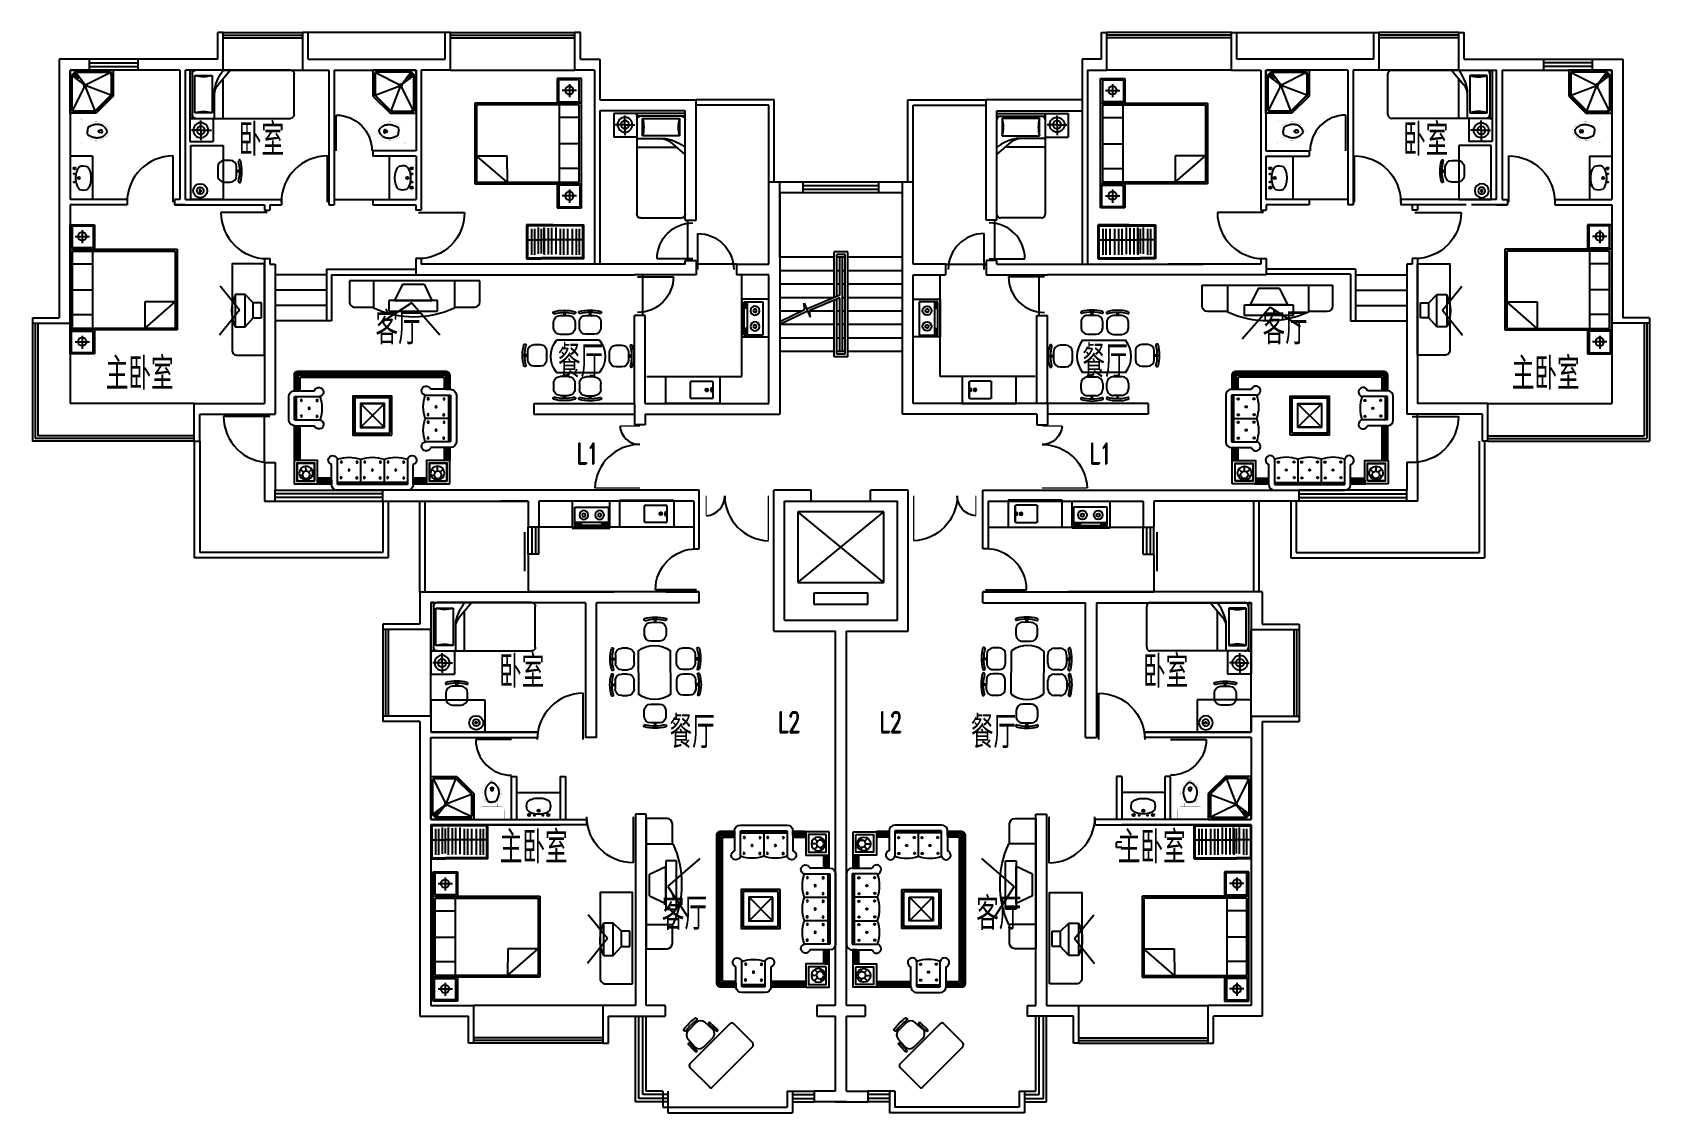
# Model space of a CAD drawing. Extents: x 951204 to 982714, y -906580 to -885526.
import ezdxf
from ezdxf.enums import TextEntityAlignment as Align

# ---------------------------------------------------------------- set-up
doc = ezdxf.new("R2010")
doc.units = 0
doc.header["$LTSCALE"] = 1000
doc.header["$MEASUREMENT"] = 0
doc.layers.get('0').update_dxf_attribs({"linetype": 'CONTINUOUS'})
for name, color, linetype in [('2', 2, 'CONTINUOUS'), ('3', 3, 'CONTINUOUS'), ('8', 42, 'CONTINUOUS'), ('CTEXT', 4, 'CONTINUOUS'), ('JJ', 8, 'CONTINUOUS'), ('STAIR', 3, 'CONTINUOUS'), ('text', 75, 'CONTINUOUS'), ('TOTHER', 145, 'CONTINUOUS'), ('WALL', 2, 'CONTINUOUS'), ('WINDOW', 4, 'CONTINUOUS')]:
    doc.layers.add(name, color=color, linetype=linetype)
doc.layers.get('8').off()
doc.styles.add('_ROMAND', font='ROMAND.shx', dxfattribs={"width": 0.8})
doc.styles.add('DIM_FONT', font='ZBTXT.shx', dxfattribs={"width": 0.8})
doc.styles.add('HZ', font='zbtxt.shx', dxfattribs={"bigfont": 'zbhz.shx'})
doc.styles.add('SIMPLEX', font='SIMPLEX.SHX')
doc.styles.add('ST', font='complex.shx', dxfattribs={"width": 0.7, "bigfont": 'hztxt0.shx'})

msp = doc.modelspace()

# ---------------------------------------------------------------- texts
at = {"layer": 'CTEXT', "style": '_ROMAND', "width": 0.7}
for s, p in [('L1', (961802, -893934, -8593)), ('L1', (971795, -893934, -8593)), ('L2', (965724, -899170, -8593)), ('L2', (967704, -899170, -8593))]:
    msp.add_text(s, height=400, dxfattribs=at).set_placement(p)
at = {"layer": 'text', "style": 'ST', "width": 0.7}
for s, p in [('卧室', (955227, -887932, -8593)), ('卧室', (977910, -887932, -8593)), ('餐厅', (961444, -892256, -8593)), ('餐厅', (971662, -892256, -8593)), ('主卧室', (952634, -892493, -8593)), ('主卧室', (980027, -892493, -8593)), ('卧室', (960295, -898299, -8593)), ('卧室', (972842, -898299, -8593)), ('餐厅', (963618, -899478, -8593)), ('餐厅', (969489, -899478, -8593)), ('主卧室', (960310, -901724, -8593)), ('主卧室', (972351, -901724, -8593))]:
    msp.add_text(s, height=630, dxfattribs=at).set_placement(p)
for p in [(958771, -891294, -8593), (976055, -891294, -8593), (964350, -902703, -8593), (970476, -902703, -8593)]:
    msp.add_text('客厅', height=630, dxfattribs=at).set_placement(p, align=Align.MIDDLE_RIGHT)

# ---------------------------------------------------------------- blocks, each defined once
blk = doc.blocks.new('TV22')
at = {"layer": 'JJ', "color": 252}
for p, q in [((-1607, 1000, 200), (-2128, 1599, 200)), ((-1607, 1000, 200), (-1052, 1359, 200)), ((-2870, 982, 200), (-2869, 594, 200)), ((-2399, 1082, 200), (-2770, 1082, 200)), ((-2399, 596, 200), (-2399, 1097, 200)), ((-2085, 1158, -400), (-2085, 958, -400)), ((-1185, 1158, -400), (-2085, 1158, -400)), ((-2085, 958, -400), (-1185, 958, -400)), ((-1289, 958, -300), (-1980, 958, -300)), ((-1835, 658, -300), (-1980, 958, -300)), ((-1435, 658, -300), (-1289, 958, -300)), ((-1185, 958, -400), (-1185, 1158, -400)), ((-899, 596, 200), (-899, 1097, 200)), ((-551, 1082, 200), (-899, 1082, 200)), ((-450, 594, 200), (-451, 982, 200)), ((-1435, 658, -300), (-1835, 658, -300)), ((-2869, 594, 200), (-450, 594, 200))]:
    blk.add_line(p, q, dxfattribs=at)
for centre, radius, start, end in [((-1649, -555, 200), 1814, 65.5803, 114.4197), ((-2770, 982, 200), 100, 90, 180), ((-551, 982, 200), 100, 360, 90)]:
    blk.add_arc(centre, radius, start, end, dxfattribs=at)
blk = doc.blocks.new('_C38')
for p, q in [((411, -143), (783, 321)), ((0, 0), (0, -279)), ((154, 0), (0, 0)), ((307, 168), (154, 0)), ((154, 0), (154, -279)), ((307, 168), (307, -433)), ((489, 168), (307, 168)), ((489, -419), (489, 168)), ((0, -279), (154, -279)), ((154, -279), (307, -433)), ((411, -143), (769, -587)), ((307, -433), (489, -433))]:
    blk.add_line(p, q)
blk.add_arc((-126, -129), 683, 333.5892, 25.7371)
at = {"flags": 9}
for tag in ['XSIZE', 'YSIZE']:
    blk.add_attdef(tag, (0, 0), '', height=0.5, dxfattribs=at)
blk = doc.blocks.new('TV12')
at = {"layer": 'JJ', "color": 252}
blk.add_lwpolyline([(-2202, 344), (-507, 344), (-507, 944), (-2102, 944, 0.414214), (-2202, 844)], format="xyb", close=True, dxfattribs=at)
at = {"layer": 'JJ', "color": 252, "rotation": 90.0000000000012}
blk.add_blockref('_C38', (-1506, 395), dxfattribs=at)
blk = doc.blocks.new('RC31')
at = {"layer": 'JJ', "color": 252}
for p, q in [((-2802, 1886), (-2802, 2336)), ((-2802, 2336), (-402, 2336)), ((-2780, 1918), (-2780, 2312)), ((-2780, 2312), (-2379, 2312)), ((-2462, 2115), (-2705, 2115)), ((-2576, 2244), (-2576, 1979)), ((-2379, 2312), (-2379, 1918)), ((-2356, 356), (-2356, 2336)), ((-2326, 1926), (-2326, 2297)), ((-2326, 2297), (-892, 2297)), ((-2069, 2297), (-2069, 1926)), ((-1612, 2297), (-1612, 1926)), ((-1127, 2297), (-1127, 1926)), ((-892, 2297), (-892, 1926)), ((-856, 2336), (-856, 356)), ((-832, 2297), (-423, 2297)), ((-832, 1911), (-832, 2297)), ((-506, 2115), (-748, 2115)), ((-620, 2244), (-620, 1979)), ((-423, 2297), (-423, 1911)), ((-402, 2336), (-402, 1886)), ((-2356, 1886), (-2802, 1886)), ((-2379, 1918), (-2780, 1918)), ((-2326, 388), (-2326, 1926)), ((-892, 1926), (-2326, 1926)), ((-892, 1926), (-892, 388)), ((-402, 1886), (-856, 1886)), ((-423, 1911), (-832, 1911)), ((-2326, 956), (-1834, 388)), ((-1834, 951), (-2326, 956)), ((-1834, 388), (-1834, 951)), ((-856, 356), (-2356, 356)), ((-892, 388), (-2326, 388))]:
    blk.add_line(p, q, dxfattribs=at)
for centre in [(-2576, 2115), (-620, 2115)]:
    blk.add_circle(centre, 77.2, dxfattribs=at)
blk = doc.blocks.new('M_A17ORW')
at = {"const_width": 0.02}
for points in [[(-0.481, -0.001), (-0.481, -0.308)], [(0.481, 0.001), (0.481, -0.691)]]:
    blk.add_lwpolyline(points, dxfattribs=at)
for centre, radius, start, end in [((-0.501, -0.003), 0.307, 274.2492, 0.2101), ((0.505, 0.002), 0.699, 180.2762, 268.0603)]:
    blk.add_arc(centre, radius, start, end)
blk = doc.blocks.new('M_E17')
for p, q in [((-372, -394), (-372, -105)), ((-333, -225), (-372, -212)), ((-372, -288), (-333, -274)), ((-352, -90), (22, -90)), ((-333, -274), (-333, -225)), ((42, -105), (42, -394)), ((22, -409), (-352, -409))]:
    blk.add_line(p, q)
for points, const_width in [([(-362, -75), (-392, -97)], 2.82), ([(-392, -402), (-392, -97)], 2.5), ([(-362, -75), (32, -75)], 3), ([(62, -97), (32, -75)], 2.82), ([(62, -97), (62, -402)], 2.5), ([(-392, -402), (-362, -425)], 2.82), ([(32, -425), (-362, -425)], 3), ([(32, -425), (62, -402)], 2.82)]:
    blk.add_lwpolyline(points, dxfattribs=dict(const_width=const_width))
for points in [[(-352, -90), (-359, -91), (-365, -93), (-369, -97), (-372, -102), (-372, -105)], [(42, -105), (41, -100), (37, -95), (32, -92), (26, -90), (22, -90)], [(-372, -394), (-371, -399), (-367, -404), (-362, -407), (-356, -409), (-352, -409)], [(22, -409), (29, -408), (35, -406), (39, -402), (42, -397), (42, -394)]]:
    blk.add_lwpolyline(points)
for radius in [28.5, 20.4]:
    blk.add_circle((-262, -250), radius)
at = {"layer": 'TOTHER', "linetype": 'Continuous'}
for p, q in [((-500, -500), (-500, 0)), ((-500, 0), (500, 0)), ((500, 0), (500, -500)), ((500, -500), (-500, -500))]:
    blk.add_line(p, q, dxfattribs=at)
at = {"width": 0.8, "flags": 9}
for tag in ['XSIZE', 'YSIZE']:
    blk.add_attdef(tag, (0, 0), '', height=0.5, dxfattribs=at)
blk = doc.blocks.new('DZY1')
at = {"layer": 'JJ', "color": 252}
for p, q in [((-1505, 1849), (-1529, 1849)), ((-1529, 1849), (-1529, 1792)), ((-1505, 1792), (-1505, 1849)), ((-1052, 1853), (-1052, 1797)), ((-1027, 1853), (-1052, 1853)), ((-1027, 1797), (-1027, 1853)), ((-1717, 1561), (-1717, 1671)), ((-1597, 1791), (-1437, 1791)), ((-1529, 1792), (-1505, 1792)), ((-1317, 1671), (-1317, 1561)), ((-1239, 1566), (-1239, 1676)), ((-1119, 1796), (-959, 1796)), ((-1052, 1797), (-1027, 1797)), ((-839, 1676), (-839, 1566)), ((-1966, 1248), (-2076, 1248)), ((-1664, 1366), (-864, 1366)), ((-1437, 1441), (-1597, 1441)), ((-959, 1446), (-1119, 1446)), ((-448, 1260), (-558, 1260)), ((-2254, 1061), (-2197, 1061)), ((-2254, 1036), (-2254, 1061)), ((-2197, 1036), (-2254, 1036)), ((-2197, 1061), (-2197, 1036)), ((-2196, 1128), (-2196, 968)), ((-1846, 968), (-1846, 1128)), ((-678, 1140), (-678, 980)), ((-328, 980), (-328, 1140)), ((-327, 1048), (-327, 1072)), ((-327, 1072), (-270, 1072)), ((-270, 1048), (-327, 1048)), ((-270, 1072), (-270, 1048)), ((-2076, 848), (-1966, 848)), ((-864, 766), (-1664, 766)), ((-1437, 659), (-1597, 659)), ((-959, 654), (-1119, 654)), ((-558, 860), (-448, 860)), ((-1717, 539), (-1717, 429)), ((-1597, 309), (-1437, 309)), ((-1529, 251), (-1529, 308)), ((-1529, 308), (-1505, 308)), ((-1505, 308), (-1505, 251)), ((-1317, 429), (-1317, 539)), ((-1239, 534), (-1239, 424)), ((-1119, 304), (-959, 304)), ((-1052, 303), (-1027, 303)), ((-1052, 246), (-1052, 303)), ((-1027, 303), (-1027, 246)), ((-839, 424), (-839, 534)), ((-1505, 251), (-1529, 251)), ((-1027, 246), (-1052, 246))]:
    blk.add_line(p, q, dxfattribs=at)
for centre, radius, start, end in [((-1704, 1845), 21.8, 129.0685, 262.4952), ((-1516, 1150), 739, 74.2181, 105.7819), ((-1516, 1150), 699, 74.2181, 105.7819), ((-1329, 1845), 21.8, 277.5048, 50.9315), ((-1226, 1850), 21.8, 129.0685, 262.4952), ((-1039, 1155), 739, 74.2181, 105.7819), ((-1039, 1155), 699, 74.2181, 105.7819), ((-852, 1850), 21.8, 277.5048, 50.9315), ((-1597, 1671), 120, 90, 180), ((-1597, 1561), 120, 180, 270), ((-1437, 1671), 120, 360, 90), ((-1437, 1561), 120, 270, 360), ((-1119, 1676), 120, 90, 180), ((-1119, 1566), 120, 180, 270), ((-959, 1676), 120, 360, 90), ((-959, 1566), 120, 270, 360), ((-1555, 1048), 739, 164.2181, 195.7819), ((-2250, 1235), 21.8, 7.5048, 140.9315), ((-1555, 1048), 699, 164.2181, 195.7819), ((-2076, 1128), 120, 90, 180), ((-1966, 1128), 120, 0, 90), ((-1272, 1066), 494, 142.5642, 217.4358), ((-1256, 1066), 494, 322.5642, 37.4358), ((-558, 1140), 120, 90, 180), ((-448, 1140), 120, 0, 90), ((-274, 1248), 21.8, 39.0685, 172.4952), ((-968, 1061), 699, 344.2181, 15.7819), ((-968, 1061), 739, 344.2181, 15.7819), ((-2076, 968), 120, 180, 270), ((-1966, 968), 120, 270, 0), ((-558, 980), 120, 180, 270), ((-448, 980), 120, 270, 0), ((-2250, 861), 21.8, 219.0685, 352.4952), ((-1597, 539), 120, 90, 180), ((-1437, 539), 120, 0, 90), ((-1119, 534), 120, 90, 180), ((-959, 534), 120, 0, 90), ((-274, 873), 21.8, 187.5048, 320.9315), ((-1597, 429), 120, 180, 270), ((-1437, 429), 120, 270, 0), ((-1119, 424), 120, 180, 270), ((-959, 424), 120, 270, 0), ((-1704, 255), 21.8, 97.5048, 230.9315), ((-1516, 949), 739, 254.2181, 285.7819), ((-1516, 949), 699, 254.2181, 285.7819), ((-1329, 255), 21.8, 309.0685, 82.4952), ((-1226, 250), 21.8, 97.5048, 230.9315), ((-1039, 944), 739, 254.2181, 285.7819), ((-1039, 944), 699, 254.2181, 285.7819), ((-852, 250), 21.8, 309.0685, 82.4952)]:
    blk.add_arc(centre, radius, start, end, dxfattribs=at)
for points in [[(-1505, 1849), (-1529, 1849), (-1505, 1792), (-1529, 1792)], [(-1027, 1853), (-1052, 1853), (-1027, 1797), (-1052, 1797)], [(-2254, 1036), (-2254, 1061), (-2197, 1036), (-2197, 1061)], [(-270, 1072), (-270, 1048), (-327, 1072), (-327, 1048)], [(-1505, 251), (-1529, 251), (-1505, 308), (-1529, 308)], [(-1027, 246), (-1052, 246), (-1027, 303), (-1052, 303)]]:
    blk.add_solid(points, dxfattribs=at)
blk = doc.blocks.new('_DBLK')
blk.add_line((-0.45, 0), (-0.45, -0.95))
blk.add_arc((-0.45, 0), 0.95, 270, 360)
blk = doc.blocks.new('_C17')
for p, q in [((0, -897), (0, 0)), ((46, 0), (0, 0)), ((46, -897), (46, 0)), ((115, 0), (1867, 0)), ((460, 0), (460, -499)), ((621, 0), (621, -736)), ((414, -104), (92, -104)), ((92, -104), (92, -794)), ((414, -794), (414, -104)), ((1936, -69), (1936, -828)), ((46, -897), (0, -897)), ((92, -794), (414, -794)), ((1867, -897), (115, -897)), ((756, -897), (525, -623))]:
    blk.add_line(p, q)
for centre, radius, start, end in [((115, -69), 69, 90, 180), ((1867, -69), 69, 0, 90), ((253, 448), 575, 253.7398, 286.2602), ((736, -445), 276, 180, 220.1059), ((736, -499), 276, 180, 193.3928), ((1378, -347), 936, 193.3928, 216.0202), ((115, -828), 69, 180, 270), ((253, -1346), 575, 73.7398, 106.2602), ((1867, -828), 69, 270, 0)]:
    blk.add_arc(centre, radius, start, end)
at = {"flags": 9}
for tag in ['XSIZE', 'YSIZE']:
    blk.add_attdef(tag, (0, 0), '', height=0.5, dxfattribs=at)
at = {"style": 'HZ', "width": 0.7, "flags": 9}
for tag in ['XSIZE', 'YSIZE']:
    blk.add_attdef(tag, (0, 0), '', height=0.5, dxfattribs=at)
blk = doc.blocks.new('_C61')
for p, q in [((-222, 205), (-222, -230)), ((-222, 205), (206, 205)), ((-1, 0), (-1, 172)), ((206, 205), (206, -230)), ((-222, -230), (206, -230)), ((-1, 0), (-184, 0)), ((-1, 0), (-1, -197)), ((-1, 0), (182, 0))]:
    blk.add_line(p, q)
for radius in [139, 75]:
    blk.add_circle((-1, 0), radius)
at = {"style": 'DIM_FONT', "width": 0.6, "flags": 9}
for tag in ['XSIZE', 'YSIZE']:
    blk.add_attdef(tag, (0, 0), '', height=0.5, dxfattribs=at)
at = {"flags": 9}
for tag in ['YSIZE', 'XSIZE']:
    blk.add_attdef(tag, (202, 208), '', height=0.5, rotation=270, dxfattribs=at)
blk = doc.blocks.new('RDC1')
at = {"layer": 'JJ', "xscale": -1}
for name, p, rotation in [('_C17', (-2192, 693), 179.9999999999993), ('_C61', (-1987, 471), 89.99999999999928)]:
    blk.add_blockref(name, p, dxfattribs=dict(at, rotation=rotation))
blk = doc.blocks.new('YG11')
at = {"layer": 'JJ', "color": 252}
for p, q in [((-1403, 738), (-616, 739)), ((-1403, 738), (-1403, 110)), ((-1385, 724), (-616, 721)), ((-1385, 721), (-1385, 129)), ((-1315, 186), (-1315, 667)), ((-1260, 186), (-1260, 667)), ((-1187, 186), (-1187, 667)), ((-1100, 186), (-1100, 667)), ((-1024, 186), (-1024, 667)), ((-961, 186), (-961, 667)), ((-884, 161), (-884, 652)), ((-807, 658), (-807, 167)), ((-741, 173), (-741, 658)), ((-669, 646), (-669, 161)), ((-667, 179), (-667, 664)), ((-341, 739), (-616, 739)), ((-359, 721), (-616, 721)), ((-616, 642), (-616, 181)), ((-559, 646), (-559, 161)), ((-485, 186), (-485, 667)), ((-430, 186), (-430, 667)), ((-359, 127), (-359, 721)), ((-341, 110), (-341, 739)), ((-1386, 390), (-612, 390)), ((-359, 390), (-616, 390)), ((-831, 110), (-1403, 110)), ((-1385, 129), (-616, 127)), ((-831, 110), (-341, 110)), ((-616, 127), (-359, 127))]:
    blk.add_line(p, q, dxfattribs=at)
blk = doc.blocks.new('_E12')
for p, q in [((-800, -482), (-800, 0)), ((-800, 0), (0, 0)), ((0, 0), (0, -800)), ((-770, -448), (-770, -80)), ((-760, -444), (-760, -90)), ((-756, -463), (-302, -288)), ((-743, -53), (-302, -271)), ((-720, -30), (-94, -30)), ((-710, -40), (-98, -40)), ((-53, -743), (-272, -300)), ((-268, -262), (-98, -40)), ((-264, -267), (-30, -94)), ((-69, -69), (-171, -130)), ((-130, -171), (-171, -130)), ((-130, -171), (-69, -69)), ((-40, -98), (-98, -40)), ((-30, -94), (-94, -30)), ((-40, -98), (-40, -710)), ((-30, -94), (-30, -720)), ((-482, -800), (-800, -482)), ((-484, -755), (-755, -484)), ((-480, -745), (-745, -480)), ((-463, -756), (-290, -300)), ((0, -800), (-482, -800)), ((-80, -770), (-448, -770)), ((-90, -760), (-444, -760))]:
    blk.add_line(p, q)
blk.add_circle((-282, -278), 21.8)
for centre, start, end in [((-720, -80), 90, 180), ((-710, -90), 90, 180), ((-720, -448), 180, 225), ((-710, -444), 180, 225), ((-448, -720), 225, 270), ((-444, -710), 225, 270), ((-90, -710), 270, 0), ((-80, -720), 270, 0)]:
    blk.add_arc(centre, 50, start, end)
at = {"style": 'HZ', "width": 0.7, "flags": 9}
for tag in ['XSIZE', 'YSIZE']:
    blk.add_attdef(tag, (0, 0), '', height=0.5, dxfattribs=at)
blk = doc.blocks.new('_E33DZE')
at = {"layer": 'STAIR', "xscale": -1, "rotation": 270}
blk.add_blockref('_E12', (0, 0), dxfattribs=at)
at = {"style": 'DIM_FONT', "width": 0.8, "flags": 9}
for tag in ['XSIZE', 'YSIZE']:
    blk.add_attdef(tag, (0, 0), '', height=0.5, dxfattribs=at)
blk = doc.blocks.new('M_E13')
for p, q in [((-572, 18), (-536, 18)), ((-572, 18), (-572, 18)), ((-536, -22), (-572, -21))]:
    blk.add_line(p, q)
at = {"const_width": 1.5}
for points in [[(-715, 0, -0.037932), (-709, 28, -0.057502), (-702, 46, -0.011128), (-686, 72, -0.047419), (-682, 78, -0.013557), (-669, 92, -0.010422), (-651, 109, -0.006492), (-632, 126, -0.010986), (-621, 135, -0.031118), (-607, 144, -0.031821), (-592, 152, -0.025304), (-572, 159, -0.028493), (-555, 164), (-520, 171), (-500, 175, -0.104917), (-492, 175, 0.047512), (-474, 173, 0.018859), (-460, 173, -0.025251), (-449, 173, -0.024361), (-434, 171, -0.018727), (-416, 168, -0.011084), (-401, 164, -0.017664), (-391, 161, -0.012553), (-375, 154, -0.012341), (-358, 147), (-320, 128, -0.005054), (-308, 122, -0.002567), (-285, 110)], [(-715, 0, 0.037932), (-709, -28, 0.057502), (-702, -46, 0.011128), (-686, -72, 0.047419), (-682, -78, 0.013557), (-669, -92, 0.010422), (-651, -109, 0.006492), (-632, -126, 0.010986), (-621, -135, 0.031118), (-607, -144, 0.031821), (-592, -152, 0.025304), (-572, -159, 0.028493), (-555, -164), (-520, -171), (-500, -175, 0.104917), (-492, -175, -0.047512), (-474, -173, -0.018859), (-460, -173, 0.025251), (-449, -173, 0.024361), (-434, -171, 0.018727), (-416, -168, 0.011084), (-401, -164, 0.017664), (-391, -161, 0.012553), (-375, -154, 0.012341), (-358, -147), (-320, -128, 0.005054), (-308, -122, 0.002567), (-285, -110)], [(-155, 240, 0.414214), (-220, 175, 0.414214)], [(-220, -175, 0.414214), (-155, -240, 0.414214)]]:
    blk.add_lwpolyline(points, format="xyb", dxfattribs=at)
for points in [[(-672, -1, -0.054114), (-666, 25, -0.08891), (-658, 39, -0.006714), (-643, 55, -0.014531), (-636, 63, -0.010713), (-618, 80, -0.017575), (-606, 90, -0.037222), (-591, 100, -0.034599), (-573, 109, -0.02298), (-556, 115, -0.023613), (-539, 119, -0.014842), (-522, 122, -0.012533), (-502, 125, -0.021838), (-477, 126, -0.029407), (-459, 125, -0.029465), (-436, 121, -0.031881), (-416, 114), (-371, 97), (-337, 83, -0.135973), (-324, 73, -0.099517), (-314, 52, -0.016651), (-311, 40, -0.010977), (-308, 20, -0.015331), (-308, 12, -0.010106), (-307, -1)], [(-672, -1, 0.054114), (-666, -26, 0.08891), (-658, -40, 0.006714), (-643, -57, 0.014531), (-636, -64, 0.010713), (-618, -82, 0.017575), (-606, -92, 0.037222), (-591, -102, 0.034599), (-573, -111, 0.02298), (-556, -117, 0.023613), (-539, -121, 0.014842), (-522, -124, 0.012533), (-502, -126, 0.021838), (-477, -127, 0.029407), (-459, -126, 0.029465), (-436, -122, 0.031881), (-416, -116), (-371, -99), (-337, -85, 0.135973), (-324, -75, 0.099517), (-314, -54, 0.016651), (-311, -41, 0.010977), (-308, -21, 0.015331), (-308, -13, 0.010106), (-307, -1)]]:
    blk.add_lwpolyline(points, format="xyb")
for points in [[(-220, 110), (-285, 110)], [(-220, 175), (-220, -175)], [(0, 240), (-155, 240)], [(0, -240), (0, 240)], [(-285, -110), (-220, -110)], [(-155, -240), (0, -240)]]:
    blk.add_lwpolyline(points, dxfattribs=at)
for centre, radius, start, end in [((-549, -3), 33.2, 100.0495, 259.9505), ((-536, -2), 20, 270, 90)]:
    blk.add_arc(centre, radius, start, end)
at = {"width": 0.8, "flags": 9}
for tag in ['XSIZE', 'YSIZE']:
    blk.add_attdef(tag, (0, 0), '', height=0.5, dxfattribs=at)
blk = doc.blocks.new('SZ2')
at = {"layer": 'JJ', "color": 252}
for p, q in [((-486, 907), (-646, 907)), ((-578, 908), (-578, 965)), ((-578, 965), (-553, 965)), ((-553, 908), (-578, 908)), ((-553, 965), (-553, 908)), ((-1044, 55), (-1044, 655)), ((-1044, 655), (-44, 655)), ((-766, 787), (-766, 677)), ((-366, 677), (-366, 787)), ((-44, 655), (-44, 55)), ((-646, 557), (-486, 557)), ((-44, 55), (-1044, 55)), ((-167, 231), (-238, 231)), ((-205, 203), (-205, 263))]:
    blk.add_line(p, q, dxfattribs=at)
for radius in [130, 63.7]:
    blk.add_circle((-205, 231), radius, dxfattribs=at)
for centre, radius, start, end in [((-754, 961), 21.8, 129.0685, 262.4952), ((-566, 266), 739, 74.2181, 105.7819), ((-646, 787), 120, 90, 180), ((-566, 266), 699, 74.2181, 105.7819), ((-486, 787), 120, 0, 90), ((-379, 961), 21.8, 277.5048, 50.9315), ((-646, 677), 120, 180, 270), ((-486, 677), 120, 270, 0)]:
    blk.add_arc(centre, radius, start, end, dxfattribs=at)
blk.add_solid([(-578, 965), (-553, 965), (-578, 908), (-553, 908)], dxfattribs=at)
blk = doc.blocks.new('SFJ15')
at = {"layer": 'JJ', "color": 252}
for p, q in [((-3198, 2248), (-3285, 2248)), ((-3198, 2226), (-3285, 2226)), ((-3198, 2205), (-3285, 2205)), ((-3198, 2183), (-3285, 2183)), ((-3198, 2161), (-3285, 2161)), ((-3198, 2140), (-3285, 2140)), ((-3198, 2118), (-3285, 2118)), ((-3198, 2248), (-3282, 2271)), ((-3198, 2248), (-3271, 2296)), ((-3198, 2248), (-3251, 2317)), ((-3198, 2248), (-3226, 2330)), ((-3198, 2248), (-3198, 2335)), ((-3198, 1988), (-3198, 2248)), ((-3198, 2248), (-3198, 1988)), ((-452, 2248), (-3198, 2248)), ((-3177, 2248), (-3177, 2335)), ((-3162, 2212), (-3162, 1988)), ((-488, 2212), (-3162, 2212)), ((-3155, 2248), (-3155, 2335)), ((-3133, 2248), (-3133, 2335)), ((-3112, 2248), (-3112, 2335)), ((-3090, 2248), (-3090, 2335)), ((-3068, 2248), (-3068, 2335)), ((-3047, 2248), (-3047, 2335)), ((-3025, 2248), (-3025, 2335)), ((-3003, 2248), (-3003, 2335)), ((-2982, 2248), (-2982, 2335)), ((-2960, 2248), (-2960, 2335)), ((-2938, 2248), (-2938, 2335)), ((-2917, 2248), (-2917, 2335)), ((-2895, 2248), (-2895, 2335)), ((-2873, 2248), (-2873, 2335)), ((-2852, 2248), (-2852, 2335)), ((-2830, 2248), (-2830, 2335)), ((-2808, 2248), (-2808, 2335)), ((-2787, 2248), (-2787, 2335)), ((-2765, 2248), (-2765, 2335)), ((-2743, 2248), (-2743, 2335)), ((-2722, 2248), (-2722, 2335)), ((-2700, 2248), (-2700, 2335)), ((-2678, 2248), (-2678, 2335)), ((-2657, 2248), (-2657, 2335)), ((-2635, 2248), (-2635, 2335)), ((-2613, 2248), (-2613, 2335)), ((-2592, 2248), (-2592, 2335)), ((-2570, 2248), (-2570, 2335)), ((-2548, 2248), (-2548, 2335)), ((-2527, 2248), (-2527, 2335)), ((-2505, 2248), (-2505, 2335)), ((-2483, 2248), (-2483, 2335)), ((-2461, 2248), (-2461, 2335)), ((-2440, 2248), (-2440, 2335)), ((-2418, 2248), (-2418, 2335)), ((-2396, 2248), (-2396, 2335)), ((-2375, 2248), (-2375, 2335)), ((-2353, 2248), (-2353, 2335)), ((-2331, 2248), (-2331, 2335)), ((-2310, 2248), (-2310, 2335)), ((-2288, 2248), (-2288, 2335)), ((-2266, 2248), (-2266, 2335)), ((-2245, 2248), (-2245, 2335)), ((-2223, 2248), (-2223, 2335)), ((-2201, 2248), (-2201, 2335)), ((-2180, 2248), (-2180, 2335)), ((-2158, 2248), (-2158, 2335)), ((-2136, 2248), (-2136, 2335)), ((-2115, 2248), (-2115, 2335)), ((-2093, 2248), (-2093, 2335)), ((-2071, 2248), (-2071, 2335)), ((-2050, 2248), (-2050, 2335)), ((-2028, 2248), (-2028, 2335)), ((-2006, 2248), (-2006, 2335)), ((-1985, 2248), (-1985, 2335)), ((-1963, 2248), (-1963, 2335)), ((-1941, 2248), (-1941, 2335)), ((-1920, 2248), (-1920, 2335)), ((-1898, 2248), (-1898, 2335)), ((-1876, 2248), (-1876, 2335)), ((-1855, 2248), (-1855, 2335)), ((-1833, 2248), (-1833, 2335)), ((-1811, 2248), (-1811, 2335)), ((-1790, 2248), (-1790, 2335)), ((-1768, 2248), (-1768, 2335)), ((-1746, 2248), (-1746, 2335)), ((-1725, 2248), (-1725, 2335)), ((-1703, 2248), (-1703, 2335)), ((-1681, 2248), (-1681, 2335)), ((-1660, 2248), (-1660, 2335)), ((-1638, 2248), (-1638, 2335)), ((-1616, 2248), (-1616, 2335)), ((-1594, 2248), (-1594, 2335)), ((-1573, 2248), (-1573, 2335)), ((-1551, 2248), (-1551, 2335)), ((-1529, 2248), (-1529, 2335)), ((-1508, 2248), (-1508, 2335)), ((-1486, 2248), (-1486, 2335)), ((-1464, 2248), (-1464, 2335)), ((-1443, 2248), (-1443, 2335)), ((-1421, 2248), (-1421, 2335)), ((-1399, 2248), (-1399, 2335)), ((-1378, 2248), (-1378, 2335)), ((-1356, 2248), (-1356, 2335)), ((-1334, 2248), (-1334, 2335)), ((-1313, 2248), (-1313, 2335)), ((-1291, 2248), (-1291, 2335)), ((-1269, 2248), (-1269, 2335)), ((-1248, 2248), (-1248, 2335)), ((-1226, 2248), (-1226, 2335)), ((-1204, 2248), (-1204, 2335)), ((-1183, 2248), (-1183, 2335)), ((-1161, 2248), (-1161, 2335)), ((-1139, 2248), (-1139, 2335)), ((-1118, 2248), (-1118, 2335)), ((-1096, 2248), (-1096, 2335)), ((-1074, 2248), (-1074, 2335)), ((-1053, 2248), (-1053, 2335)), ((-1031, 2248), (-1031, 2335)), ((-1009, 2248), (-1009, 2335)), ((-988, 2248), (-988, 2335)), ((-966, 2248), (-966, 2335)), ((-944, 2248), (-944, 2335)), ((-923, 2248), (-923, 2335)), ((-901, 2248), (-901, 2335)), ((-879, 2248), (-879, 2335)), ((-858, 2248), (-858, 2335)), ((-836, 2248), (-836, 2335)), ((-814, 2248), (-814, 2335)), ((-793, 2248), (-793, 2335)), ((-771, 2248), (-771, 2335)), ((-749, 2248), (-749, 2335)), ((-727, 2248), (-727, 2335)), ((-706, 2248), (-706, 2335)), ((-684, 2248), (-684, 2335)), ((-662, 2248), (-662, 2335)), ((-641, 2248), (-641, 2335)), ((-619, 2248), (-619, 2335)), ((-597, 2248), (-597, 2335)), ((-576, 2248), (-576, 2335)), ((-554, 2248), (-554, 2335)), ((-532, 2248), (-532, 2335)), ((-511, 2248), (-511, 2335)), ((-489, 2248), (-489, 2335)), ((-488, 1961), (-488, 2212)), ((-467, 2248), (-467, 2335)), ((-452, 2248), (-452, 2335)), ((-452, 2248), (-424, 2330)), ((-452, 2248), (-399, 2317)), ((-452, 2248), (-380, 2296)), ((-452, 2248), (-368, 2271)), ((-452, 2248), (-365, 2248)), ((-452, 1961), (-452, 2248)), ((-452, 2226), (-365, 2226)), ((-452, 2205), (-365, 2205)), ((-452, 2183), (-365, 2183)), ((-452, 2161), (-365, 2161)), ((-452, 2140), (-365, 2140)), ((-452, 2118), (-365, 2118)), ((-3389, 1880), (-3389, 1013)), ((-3198, 2096), (-3285, 2096)), ((-3198, 2075), (-3285, 2075)), ((-3198, 2053), (-3285, 2053)), ((-3198, 2031), (-3285, 2031)), ((-3198, 2010), (-3285, 2010)), ((-3198, 1988), (-3285, 1988)), ((-3280, 1988), (-2910, 1988)), ((-2811, 1880), (-3280, 1880)), ((-3280, 1880), (-3280, 1013)), ((-3244, 1880), (-3244, 1013)), ((-387, 1853), (-857, 1853)), ((-387, 1961), (-757, 1961)), ((-452, 2096), (-365, 2096)), ((-452, 2075), (-365, 2075)), ((-452, 2053), (-365, 2053)), ((-452, 2031), (-365, 2031)), ((-452, 2010), (-365, 2010)), ((-452, 1988), (-365, 1988)), ((-452, 1966), (-365, 1966)), ((-423, 1419), (-423, 1853)), ((-387, 1419), (-387, 1853)), ((-279, 1419), (-279, 1853)), ((-2048, 1285), (-1614, 1718)), ((-1614, 1285), (-2048, 1718)), ((-3280, 1447), (-2811, 1447)), ((-387, 1419), (-857, 1419)), ((-387, 1311), (-757, 1311)), ((-488, 668), (-488, 1311)), ((-452, 668), (-452, 1311)), ((-452, 1294), (-365, 1294)), ((-452, 1273), (-365, 1273)), ((-452, 1251), (-365, 1251)), ((-452, 1229), (-365, 1229)), ((-452, 1208), (-365, 1208)), ((-3198, 904), (-3285, 904)), ((-3280, 1013), (-2811, 1013)), ((-3280, 905), (-2910, 905)), ((-3198, 668), (-3198, 905)), ((-3198, 905), (-3198, 668)), ((-3162, 905), (-3162, 668)), ((-452, 1186), (-365, 1186)), ((-452, 1164), (-365, 1164)), ((-452, 1143), (-365, 1143)), ((-452, 1121), (-365, 1121)), ((-452, 1099), (-365, 1099)), ((-452, 1078), (-365, 1078)), ((-452, 1056), (-365, 1056)), ((-452, 1034), (-365, 1034)), ((-452, 1013), (-365, 1013)), ((-452, 991), (-365, 991)), ((-452, 969), (-365, 969)), ((-452, 948), (-365, 948)), ((-452, 926), (-365, 926)), ((-452, 904), (-365, 904)), ((-3198, 883), (-3285, 883)), ((-3198, 861), (-3285, 861)), ((-3198, 839), (-3285, 839)), ((-3198, 818), (-3285, 818)), ((-3198, 796), (-3285, 796)), ((-3198, 774), (-3285, 774)), ((-3198, 753), (-3285, 753)), ((-3198, 731), (-3285, 731)), ((-3198, 709), (-3285, 709)), ((-3198, 688), (-3285, 688)), ((-2481, 691), (-2481, 221)), ((-2048, 691), (-2048, 221)), ((-1614, 221), (-1614, 691)), ((-1181, 221), (-1181, 691)), ((-452, 883), (-365, 883)), ((-452, 861), (-365, 861)), ((-452, 839), (-365, 839)), ((-452, 818), (-365, 818)), ((-452, 796), (-365, 796)), ((-452, 774), (-365, 774)), ((-452, 753), (-365, 753)), ((-452, 731), (-365, 731)), ((-452, 709), (-365, 709)), ((-452, 688), (-365, 688)), ((-3111, 397), (-3156, 382)), ((-3091, 452), (-3145, 507)), ((-3040, 334), (-3041, 306)), ((-3039, 466), (-3038, 559)), ((-2996, 451), (-2931, 504)), ((-2975, 395), (-2924, 377)), ((-2833, 340), (-2590, 340)), ((-2833, 304), (-2833, 218)), ((-2833, 304), (-2590, 304)), ((-2811, 304), (-2811, 218)), ((-2789, 304), (-2789, 218)), ((-2768, 304), (-2768, 218)), ((-2746, 304), (-2746, 218)), ((-2724, 304), (-2724, 218)), ((-2703, 304), (-2703, 218)), ((-2681, 304), (-2681, 218)), ((-2659, 304), (-2659, 218)), ((-2638, 304), (-2638, 218)), ((-2616, 304), (-2616, 218)), ((-2594, 304), (-2594, 218)), ((-2590, 221), (-2590, 591)), ((-1072, 221), (-1072, 591)), ((-1072, 340), (-810, 340)), ((-1072, 304), (-810, 304)), ((-1070, 304), (-1070, 218)), ((-1048, 304), (-1048, 218)), ((-1027, 304), (-1027, 218)), ((-1005, 304), (-1005, 218)), ((-983, 304), (-983, 218)), ((-962, 304), (-962, 218)), ((-940, 304), (-940, 218)), ((-918, 304), (-918, 218)), ((-897, 304), (-897, 218)), ((-875, 304), (-875, 218)), ((-853, 304), (-853, 218)), ((-832, 304), (-832, 218)), ((-810, 304), (-810, 218)), ((-672, 396), (-717, 381)), ((-652, 451), (-705, 506)), ((-601, 333), (-601, 305)), ((-599, 465), (-598, 558)), ((-557, 450), (-492, 503)), ((-535, 394), (-484, 376)), ((-2481, 257), (-1181, 257)), ((-2481, 221), (-1181, 221)), ((-2481, 113), (-1181, 113))]:
    blk.add_line(p, q, dxfattribs=at)
for points in [[(-2192, 1140), (-2192, 1863), (-1470, 1863), (-1470, 1140)], [(-2156, 1177), (-2156, 1827), (-1506, 1827), (-1506, 1177)], [(-2053, 1280), (-2053, 1723), (-1609, 1723), (-1609, 1280)], [(-2048, 1285), (-2048, 1718), (-1614, 1718), (-1614, 1285)], [(-3266, 235), (-3266, 668), (-2833, 668), (-2833, 235)], [(-3216, 285), (-3216, 618), (-2883, 618), (-2883, 285)], [(-3211, 290), (-3211, 613), (-2888, 613), (-2888, 290)], [(-810, 235), (-810, 668), (-377, 668), (-377, 235)], [(-760, 285), (-760, 618), (-427, 618), (-427, 285)], [(-755, 290), (-755, 613), (-432, 613), (-432, 290)]]:
    blk.add_lwpolyline(points, close=True, dxfattribs=at)
for centre, radius in [((-3158, 1808), 14.4), ((-2865, 1811), 14.4), ((-3154, 1515), 14.4), ((-3009, 1663), 14.4), ((-2861, 1519), 14.4), ((-806, 1780), 14.4), ((-803, 1488), 14.4), ((-658, 1636), 14.4), ((-514, 1784), 14.4), ((-510, 1491), 14.4), ((-3158, 1374), 14.4), ((-3009, 1230), 14.4), ((-2865, 1378), 14.4), ((-3154, 1082), 14.4), ((-2861, 1085), 14.4), ((-2412, 636), 14.4), ((-2120, 640), 14.4), ((-1979, 636), 14.4), ((-1686, 640), 14.4), ((-1545, 636), 14.4), ((-1253, 640), 14.4), ((-3039, 434), 128), ((-3043, 400), 68.4), ((-2409, 344), 14.4), ((-2264, 492), 14.4), ((-2116, 347), 14.4), ((-1975, 344), 14.4), ((-1831, 492), 14.4), ((-1683, 347), 14.4), ((-1542, 344), 14.4), ((-1397, 492), 14.4), ((-1249, 347), 14.4), ((-599, 433), 128), ((-603, 399), 68.4)]:
    blk.add_circle(centre, radius, dxfattribs=at)
for centre, radius, start, end in [((-3280, 1880), 108, 90, 180), ((-2829, 1963), 85.2, 282.4066, 162.795), ((-3424, 1663), 650, 340.5288, 19.4712), ((-839, 1936), 85.2, 17.205, 257.5934), ((-244, 1636), 650, 160.5288, 199.4712), ((-387, 1853), 108, 0, 90), ((-3424, 1230), 650, 340.5288, 19.4712), ((-839, 1336), 85.2, 102.4066, 342.795), ((-387, 1419), 108, 270, 0), ((-3280, 1013), 108, 180, 270), ((-2829, 930), 85.2, 197.205, 77.5934), ((-2564, 672), 85.2, 12.4066, 252.795), ((-2264, 77), 650, 70.5288, 109.4712), ((-1831, 77), 650, 70.5288, 109.4712), ((-1397, 77), 650, 70.5288, 109.4712), ((-1097, 672), 85.2, 287.205, 167.5934), ((-2481, 221), 108, 180, 270), ((-1181, 221), 108, 270, 0)]:
    blk.add_arc(centre, radius, start, end, dxfattribs=at)
blk = doc.blocks.new('_WBLK')
for p, q in [((-0.5, 0.5), (0.5, 0.5)), ((0.5, 0.167), (-0.5, 0.167)), ((0.5, -0.167), (-0.5, -0.167)), ((-0.5, -0.5), (0.5, -0.5))]:
    blk.add_line(p, q)
blk = doc.blocks.new('M_E19')
for p, q in [((-323, -113), (-323, -456)), ((299, -113), (-323, -113)), ((299, -456), (299, -113)), ((-323, -400), (299, -400)), ((-323, -456), (299, -456)), ((-291, -422), (-291, -434)), ((-216, -432), (-280, -432)), ((-280, -432), (-280, -448)), ((-280, -448), (-216, -448)), ((-216, -448), (-216, -432)), ((-199, -423), (-199, -434)), ((182, -422), (182, -434)), ((193, -432), (193, -448)), ((257, -432), (193, -432)), ((193, -448), (257, -448)), ((257, -448), (257, -432)), ((274, -423), (274, -434))]:
    blk.add_line(p, q)
for points in [[(-199, -423, 0.259034), (-201, -420, 0.076276), (-213, -415, 0.036515), (-226, -412, 0.026615), (-245, -411, 0.026615), (-264, -412, 0.036515), (-277, -415, 0.076276), (-289, -420, 0.259034), (-291, -423, 0.078462), (-291, -424, 0.056762)], [(-199, -434, 0.259034), (-201, -430, 0.076276), (-213, -425, 0.036515), (-226, -423, 0.026615), (-245, -422, 0.026615), (-264, -423, 0.036515), (-277, -425, 0.076276), (-289, -430, 0.259034), (-291, -434, 0.259034), (-289, -437, 0.056762), (-280, -441, 0.036515)], [(-216, -443, 0.008736), (-213, -442, 0.076276), (-201, -437, 0.259034), (-199, -434, 0.259034)], [(274, -423, 0.259034), (272, -420, 0.076276), (260, -415, 0.036515), (247, -412, 0.026615), (228, -411, 0.026615), (209, -412, 0.036515), (196, -415, 0.076276), (184, -420, 0.259034), (182, -423, 0.078462), (182, -424, 0.056762)], [(274, -434, 0.259034), (272, -430, 0.076276), (260, -425, 0.036515), (247, -423, 0.026615), (228, -422, 0.026615), (209, -423, 0.036515), (196, -425, 0.076276), (184, -430, 0.259034), (182, -434, 0.259034), (184, -437, 0.056762), (193, -441, 0.036515)], [(257, -443, 0.008736), (260, -442, 0.076276), (272, -437, 0.259034), (274, -434, 0.259034)]]:
    blk.add_lwpolyline(points, format="xyb")
at = {"layer": 'TOTHER', "linetype": 'Continuous'}
for p, q in [((-350, 0), (350, 0)), ((-350, -500), (-350, 0)), ((350, 0), (350, -500)), ((350, -500), (-350, -500))]:
    blk.add_line(p, q, dxfattribs=at)
for centre, radius in [((-158, -259), 82.5), ((-158, -259), 31.6), ((134, -259), 82.5), ((134, -259), 31.6)]:
    blk.add_circle(centre, radius, dxfattribs=at)
at = {"width": 0.8, "flags": 9}
for tag in ['XSIZE', 'YSIZE']:
    blk.add_attdef(tag, (0, 0), '', height=0.5, dxfattribs=at)
blk = doc.blocks.new('C')
at = {"layer": 'JJ'}
for points in [[(-262, 882, 0.397592), (-427, 887), (-562, 767, 0.431033), (-567, 593), (-407, 433, 0.431033), (-233, 438), (-113, 572, 0.397592), (-117, 737)], [(-37, 761, -1), (-75, 732, 0.070784), (-268, 924, -1), (-239, 963, -0.070784)], [(-580, -297, 0.324936), (-492, -314), (-138, 39, 0.414214), (-138, 110), (-880, 852, 0.414214), (-950, 852), (-1304, 498, 0.523943), (-1322, 445)], [(-633, 730, -1), (-657, 757), (-522, 877, -1), (-498, 850)], [(-270, 367, 1), (-243, 343), (-123, 477, 1), (-150, 501)]]:
    blk.add_lwpolyline(points, format="xyb", close=True, dxfattribs=at)
blk = doc.blocks.new('00111210321464')
for p, q in [((-700, 100), (700, 100)), ((-700, 33), (700, 33)), ((-700, -33), (700, -33)), ((-700, -100), (700, -100))]:
    blk.add_line(p, q)
at = {"style": 'SIMPLEX', "flags": 9}
blk.add_attdef('A', text='', height=1, dxfattribs=at).set_placement((0, 0), align=Align.MIDDLE)

# ---------------------------------------------------------------- linework, layer by layer
for p, q in [((979733, -888781, -8593), (979733, -886261, -8593)), ((956934, -890141, -8593), (956934, -891151, -8593)), ((956934, -890141, -8593), (958675, -890141, -8593)), ((976984, -890141, -8593), (975243, -890141, -8593)), ((976984, -890141, -8593), (976984, -891151, -8593)), ((956934, -890251, -8593), (955934, -890251, -8593)), ((957034, -890251, -8593), (958675, -890251, -8593)), ((957034, -890251, -8593), (957034, -891151, -8593)), ((976884, -890241, -8593), (975243, -890241, -8593)), ((976884, -890241, -8593), (976884, -891151, -8593)), ((976984, -890251, -8593), (977984, -890251, -8593)), ((956934, -890551, -8593), (955934, -890551, -8593)), ((976984, -890551, -8593), (977984, -890551, -8593)), ((956934, -890851, -8593), (955934, -890851, -8593)), ((976984, -890851, -8593), (977984, -890851, -8593)), ((957034, -891151, -8593), (955934, -891151, -8593)), ((976884, -891151, -8593), (977984, -891151, -8593)), ((960976, -892756, -8593), (962936, -892756, -8593)), ((960976, -892756, -8593), (960976, -892966, -8593)), ((960976, -892966, -8593), (962936, -892966, -8593)), ((972941, -892756, -8593), (970982, -892756, -8593)), ((972941, -892966, -8593), (970982, -892966, -8593)), ((972941, -892756, -8593), (972941, -892966, -8593)), ((958755, -896431, -8593), (958755, -894661, -8593)), ((958855, -896431, -8593), (958855, -894661, -8593)), ((975003, -896431, -8593), (975003, -894661, -8593)), ((975103, -896431, -8593), (975103, -894661, -8593))]:
    msp.add_line(p, q)
at = {"elevation": -8593}
msp.add_lwpolyline([(965764, -889910), (965764, -888440), (968149, -888440), (968149, -890041)], dxfattribs=at)
at = {"layer": '2'}
for p, q in [((952374, -887941, -8593), (951939, -887941, -8593)), ((952374, -887941, -8593), (952374, -888781, -8593)), ((958155, -887941, -8593), (958155, -888781, -8593)), ((975763, -887941, -8593), (975763, -888781, -8593)), ((981544, -887941, -8593), (981544, -888781, -8593)), ((981544, -887941, -8593), (981979, -887941, -8593)), ((957085, -888781, -8593), (957840, -888781, -8593)), ((958493, -888587, -8593), (958496, -888587, -8593)), ((958498, -888584, -8593), (958496, -888587, -8593)), ((975420, -888584, -8593), (975421, -888587, -8593)), ((975425, -888587, -8593), (975422, -888587, -8593)), ((976833, -888781, -8593), (976078, -888781, -8593)), ((963969, -889183, -8593), (963969, -889973, -8593)), ((969949, -889183, -8593), (969949, -889973, -8593)), ((966828, -890689, -8593), (966828, -889805, -8593)), ((967090, -889805, -8593), (966828, -889805, -8593)), ((967090, -891852, -8593), (967090, -889805, -8593)), ((964924, -890041, -8593), (964134, -890041, -8593)), ((966828, -889910, -8593), (965764, -889910, -8593)), ((966828, -889910, -8593), (965764, -889910, -8593)), ((966880, -890667, -8593), (966880, -889857, -8593)), ((967038, -889857, -8593), (966880, -889857, -8593)), ((967038, -889910, -8593), (966880, -889910, -8593)), ((966933, -889910, -8593), (966880, -889910, -8593)), ((966933, -890645, -8593), (966933, -889910, -8593)), ((966985, -891747, -8593), (966985, -889910, -8593)), ((967038, -889910, -8593), (966985, -889910, -8593)), ((967038, -891800, -8593), (967038, -889857, -8593)), ((968154, -889910, -8593), (967090, -889910, -8593)), ((968154, -889910, -8593), (967090, -889910, -8593)), ((968994, -890041, -8593), (969784, -890041, -8593)), ((963101, -891041, -8593), (963101, -890251, -8593)), ((965029, -892231, -8593), (965029, -890251, -8593)), ((966828, -890172, -8593), (965764, -890172, -8593)), ((966828, -890435, -8593), (965764, -890435, -8593)), ((966933, -890172, -8593), (966880, -890172, -8593)), ((966933, -890435, -8593), (966880, -890435, -8593)), ((967038, -890172, -8593), (966985, -890172, -8593)), ((967038, -890435, -8593), (966985, -890435, -8593)), ((968154, -890172, -8593), (967090, -890172, -8593)), ((968154, -890435, -8593), (967090, -890435, -8593)), ((968889, -892231, -8593), (968889, -890251, -8593)), ((970817, -891041, -8593), (970817, -890251, -8593)), ((966809, -890697, -8593), (965764, -890697, -8593)), ((966933, -890645, -8593), (966290, -890918, -8593)), ((966933, -890697, -8593), (966351, -890945, -8593)), ((966828, -891852, -8593), (966828, -890742, -8593)), ((966880, -891800, -8593), (966880, -890720, -8593)), ((966933, -891747, -8593), (966933, -890697, -8593)), ((967038, -890697, -8593), (966985, -890697, -8593)), ((968154, -890697, -8593), (967090, -890697, -8593)), ((966249, -890936, -8593), (965764, -891170, -8593)), ((966192, -890960, -8593), (965764, -890960, -8593)), ((966309, -890962, -8593), (965764, -891222, -8593)), ((966241, -890801, -8593), (966359, -891079, -8593)), ((966249, -890936, -8593), (966241, -890801, -8593)), ((966359, -891079, -8593), (966351, -890945, -8593)), ((966828, -890960, -8593), (966352, -890960, -8593)), ((966933, -890960, -8593), (966880, -890960, -8593)), ((967038, -890960, -8593), (966985, -890960, -8593)), ((968154, -890960, -8593), (967090, -890960, -8593)), ((966828, -891222, -8593), (965764, -891222, -8593)), ((966933, -891222, -8593), (966880, -891222, -8593)), ((967038, -891222, -8593), (966985, -891222, -8593)), ((968154, -891222, -8593), (967090, -891222, -8593)), ((966828, -891485, -8593), (965764, -891485, -8593)), ((966933, -891485, -8593), (966880, -891485, -8593)), ((967038, -891485, -8593), (966985, -891485, -8593)), ((968154, -891485, -8593), (967090, -891485, -8593)), ((966828, -891747, -8593), (965764, -891747, -8593)), ((967090, -891852, -8593), (966828, -891852, -8593)), ((967038, -891747, -8593), (966880, -891747, -8593)), ((967038, -891800, -8593), (966880, -891800, -8593)), ((968154, -891747, -8593), (967090, -891747, -8593)), ((963178, -892231, -8593), (965029, -892231, -8593)), ((970740, -892231, -8593), (968889, -892231, -8593)), ((955724, -893911, -8593), (955724, -892966, -8593)), ((978194, -893911, -8593), (978194, -892966, -8593)), ((966379, -894661, -8593), (967534, -894661, -8593)), ((964089, -895171, -8593), (961076, -895170, -8593)), ((969828, -895171, -8593), (972842, -895170, -8593)), ((960798, -896026, -8593), (960798, -895268, -8593)), ((973119, -896026, -8593), (973119, -895268, -8593)), ((960864, -895696, -8593), (960864, -896431, -8593)), ((972843, -895696, -8593), (973053, -895696, -8593)), ((972843, -895696, -8593), (973053, -895696, -8593)), ((973053, -895696, -8593), (973053, -896431, -8593)), ((960645, -900341, -8593), (961485, -900341, -8593)), ((973273, -900341, -8593), (972433, -900341, -8593)), ((961289, -900684, -8593), (961291, -900682, -8593)), ((961291, -900679, -8593), (961291, -900681, -8593)), ((972626, -900679, -8593), (972626, -900681, -8593)), ((972629, -900684, -8593), (972627, -900682, -8593)), ((962954, -906370, -8593), (962954, -904701, -8593)), ((963017, -906307, -8593), (963017, -904701, -8593)), ((963101, -906223, -8593), (963101, -904701, -8593)), ((963164, -906160, -8593), (963164, -904701, -8593)), ((966854, -906160, -8593), (966854, -904701, -8593)), ((967064, -906160, -8593), (967064, -904701, -8593)), ((970754, -906160, -8593), (970754, -904701, -8593)), ((970817, -906223, -8593), (970817, -904701, -8593)), ((970901, -906307, -8593), (970901, -904701, -8593)), ((970964, -906370, -8593), (970964, -904701, -8593)), ((963584, -906223, -8593), (963101, -906223, -8593)), ((963489, -906160, -8593), (963164, -906160, -8593)), ((963489, -906160, -8593), (963489, -906475, -8593)), ((963584, -906160, -8593), (963584, -906580, -8593)), ((965909, -906160, -8593), (965909, -906475, -8593)), ((965909, -906160, -8593), (966434, -906160, -8593)), ((966014, -906160, -8593), (966014, -906580, -8593)), ((966014, -906223, -8593), (966434, -906223, -8593)), ((966434, -906160, -8593), (966434, -906370, -8593)), ((966854, -906160, -8593), (966434, -906160, -8593)), ((967064, -906160, -8593), (967484, -906160, -8593)), ((968009, -906160, -8593), (967484, -906160, -8593)), ((967484, -906160, -8593), (967484, -906370, -8593)), ((967904, -906223, -8593), (967484, -906223, -8593)), ((967904, -906160, -8593), (967904, -906580, -8593)), ((968009, -906160, -8593), (968009, -906475, -8593)), ((970429, -906160, -8593), (970754, -906160, -8593)), ((970429, -906160, -8593), (970429, -906475, -8593)), ((970534, -906160, -8593), (970534, -906580, -8593)), ((970534, -906223, -8593), (970817, -906223, -8593)), ((963584, -906370, -8593), (962954, -906370, -8593)), ((963584, -906307, -8593), (963017, -906307, -8593)), ((963489, -906475, -8593), (965909, -906475, -8593)), ((966014, -906307, -8593), (966434, -906307, -8593)), ((966014, -906370, -8593), (966434, -906370, -8593)), ((967064, -906370, -8593), (966434, -906370, -8593)), ((966854, -906370, -8593), (967484, -906370, -8593)), ((967904, -906307, -8593), (967484, -906307, -8593)), ((967904, -906370, -8593), (967484, -906370, -8593)), ((970429, -906475, -8593), (968009, -906475, -8593)), ((970534, -906307, -8593), (970901, -906307, -8593)), ((970534, -906370, -8593), (970964, -906370, -8593)), ((963584, -906580, -8593), (966014, -906580, -8593)), ((970534, -906580, -8593), (967904, -906580, -8593))]:
    msp.add_line(p, q, dxfattribs=at)
at = {"layer": '2', "elevation": -8593}
for points in [[(952125, -888139, 0.098208), (952083, -888193, 0.066287), (952057, -888266, 0.052428), (952047, -888364, 0.052428), (952057, -888462, 0.066287), (952083, -888536, 0.093876), (952123, -888587)], [(952125, -888139, -0.172546), (952276, -888142)], [(952276, -888586, 0.091341), (952315, -888536, 0.066287), (952341, -888462, 0.052428), (952351, -888364, 0.052428), (952341, -888266, 0.066287), (952315, -888193, 0.091756), (952276, -888142)], [(958343, -888586, -0.091341), (958304, -888536, -0.066287), (958278, -888462, -0.052428), (958268, -888364, -0.052428), (958278, -888266, -0.066287), (958304, -888193, -0.091756), (958343, -888142)], [(958493, -888139, 0.172546), (958343, -888142)], [(958493, -888139, -0.098208), (958535, -888193, -0.066287), (958562, -888266, -0.052428), (958572, -888364, -0.052428), (958562, -888462, -0.066287), (958535, -888536, -0.093876), (958496, -888587)], [(975424, -888139, 0.098208), (975382, -888193, 0.066287), (975356, -888266, 0.052428), (975346, -888364, 0.052428), (975356, -888462, 0.066287), (975382, -888536, 0.093876), (975422, -888587)], [(975424, -888139, -0.172546), (975575, -888142)], [(975575, -888586, 0.091341), (975613, -888536, 0.066287), (975640, -888462, 0.052428), (975650, -888364, 0.052428), (975640, -888266, 0.066287), (975613, -888193, 0.091756), (975575, -888142)], [(981642, -888586, -0.091341), (981603, -888536, -0.066287), (981577, -888462, -0.052428), (981567, -888364, -0.052428), (981577, -888266, -0.066287), (981603, -888193, -0.091756), (981642, -888142)], [(981792, -888139, 0.172546), (981642, -888142)], [(981792, -888139, -0.098208), (981834, -888193, -0.066287), (981861, -888266, -0.052428), (981871, -888364, -0.052428), (981861, -888462, -0.066287), (981834, -888536, -0.093876), (981794, -888587)], [(952125, -888589, 0.172546), (952276, -888586)], [(958493, -888589, -0.172546), (958343, -888586)], [(975424, -888589, 0.172546), (975575, -888586)], [(981792, -888589, -0.172546), (981642, -888586)], [(960844, -900679, -0.172546), (960847, -900529)], [(961290, -900529, 0.091341), (961240, -900490, 0.066287), (961167, -900464, 0.052428), (961069, -900454, 0.052428), (960971, -900464, 0.066287), (960897, -900490, 0.091756), (960847, -900529)], [(961293, -900679, 0.172546), (961290, -900529)], [(972624, -900679, -0.172546), (972627, -900529)], [(972627, -900529, -0.091341), (972677, -900490, -0.066287), (972751, -900464, -0.052428), (972849, -900454, -0.052428), (972947, -900464, -0.066287), (973021, -900490, -0.091756), (973071, -900529)], [(973074, -900679, 0.172546), (973071, -900529)], [(960844, -900679, 0.098208), (960897, -900721, 0.066287), (960971, -900747, 0.052428), (961069, -900758, 0.052428), (961167, -900747, 0.066287), (961240, -900721, 0.093876), (961291, -900681)], [(973074, -900679, -0.098208), (973021, -900721, -0.066287), (972947, -900747, -0.052428), (972849, -900758, -0.052428), (972751, -900747, -0.066287), (972677, -900721, -0.093876), (972626, -900681)]]:
    msp.add_lwpolyline(points, format="xyb", dxfattribs=at)
at = {"layer": '2'}
for centre, radius in [((952025, -888178, -8593), 21.3), ((958594, -888178, -8593), 21.3), ((975324, -888178, -8593), 21.3), ((981893, -888178, -8593), 21.3), ((952016, -888284, -8593), 8.88), ((952016, -888444, -8593), 8.88), ((952109, -888364, -8593), 22.2), ((952109, -888364, -8593), 13.3), ((958510, -888364, -8593), 22.2), ((958510, -888364, -8593), 13.3), ((958594, -888551, -8593), 21.3), ((958594, -888551, -8593), 21.3), ((958594, -888551, -8593), 21.3), ((958603, -888284, -8593), 8.88), ((958603, -888444, -8593), 8.88), ((975324, -888551, -8593), 21.3), ((975324, -888551, -8593), 21.3), ((975324, -888551, -8593), 21.3), ((975315, -888284, -8593), 8.88), ((975315, -888444, -8593), 8.88), ((975408, -888364, -8593), 22.2), ((975408, -888364, -8593), 13.3), ((981808, -888364, -8593), 22.2), ((981808, -888364, -8593), 13.3), ((981902, -888284, -8593), 8.88), ((981902, -888444, -8593), 8.88), ((960882, -900780, -8593), 21.3), ((960989, -900789, -8593), 8.88), ((961069, -900695, -8593), 22.2), ((961069, -900695, -8593), 13.3), ((961149, -900789, -8593), 8.88), ((961255, -900780, -8593), 21.3), ((961255, -900780, -8593), 21.3), ((961255, -900780, -8593), 21.3), ((972662, -900780, -8593), 21.3), ((972662, -900780, -8593), 21.3), ((972662, -900780, -8593), 21.3), ((972769, -900789, -8593), 8.88), ((972849, -900695, -8593), 22.2), ((972849, -900695, -8593), 13.3), ((972929, -900789, -8593), 8.88), ((973036, -900780, -8593), 21.3)]:
    msp.add_circle(centre, radius, dxfattribs=at)
for centre, start, end in [((958496, -888586, -8593), 270, 318.6776), ((975422, -888586, -8593), 221.3224, 270), ((961290, -900681, -8593), 311.3224, 0), ((972627, -900681, -8593), 180, 228.6776)]:
    msp.add_arc(centre, 0.888, start, end, dxfattribs=at)
at = {"layer": '3'}
for p, q in [((954920, -885526, -8593), (956475, -885526, -8593)), ((954920, -885578, -8593), (956475, -885578, -8593)), ((954920, -885631, -8593), (956475, -885631, -8593)), ((959246, -885526, -8593), (956580, -885526, -8593)), ((959351, -885526, -8593), (961776, -885526, -8593)), ((959351, -885578, -8593), (961776, -885578, -8593)), ((959351, -885631, -8593), (961776, -885631, -8593)), ((974566, -885526, -8593), (972141, -885526, -8593)), ((974566, -885578, -8593), (972141, -885578, -8593)), ((974566, -885631, -8593), (972141, -885631, -8593)), ((974671, -885526, -8593), (977338, -885526, -8593)), ((978998, -885526, -8593), (977443, -885526, -8593)), ((978998, -885578, -8593), (977443, -885578, -8593)), ((978998, -885631, -8593), (977443, -885631, -8593)), ((954920, -886261, -8593), (956475, -886261, -8593)), ((959351, -886261, -8593), (961776, -886261, -8593)), ((974566, -886261, -8593), (972141, -886261, -8593)), ((978998, -886261, -8593), (977443, -886261, -8593)), ((965654, -886843, -8593), (964134, -886843, -8593)), ((965554, -886943, -8593), (964134, -886943, -8593)), ((965554, -888440, -8593), (965554, -886943, -8593)), ((965654, -888440, -8593), (965654, -886843, -8593)), ((968264, -888440, -8593), (968264, -886843, -8593)), ((968264, -886843, -8593), (969784, -886843, -8593)), ((968364, -888440, -8593), (968364, -886943, -8593)), ((968364, -886943, -8593), (969784, -886943, -8593)), ((951204, -891196, -8593), (951204, -893491, -8593)), ((951256, -891196, -8593), (951256, -893438, -8593)), ((951309, -891196, -8593), (951309, -893386, -8593)), ((951939, -891196, -8593), (951939, -892756, -8593)), ((981979, -891196, -8593), (981979, -892756, -8593)), ((982609, -891196, -8593), (982609, -893386, -8593)), ((982661, -891196, -8593), (982661, -893438, -8593)), ((982714, -891196, -8593), (982714, -893491, -8593)), ((954359, -892756, -8593), (951939, -892756, -8593)), ((963146, -892756, -8593), (963178, -892756, -8593)), ((970772, -892756, -8593), (970740, -892756, -8593)), ((979559, -892756, -8593), (981979, -892756, -8593)), ((954359, -893491, -8593), (951204, -893491, -8593)), ((954359, -893438, -8593), (951256, -893438, -8593)), ((954359, -893386, -8593), (951309, -893386, -8593)), ((954359, -893491, -8593), (954359, -895766, -8593)), ((954464, -893491, -8593), (954464, -895661, -8593)), ((979394, -893491, -8593), (979394, -895661, -8593)), ((979499, -893491, -8593), (979499, -895766, -8593)), ((979559, -893386, -8593), (982609, -893386, -8593)), ((979559, -893438, -8593), (982661, -893438, -8593)), ((979559, -893491, -8593), (982714, -893491, -8593)), ((958034, -894661, -8593), (958034, -895661, -8593)), ((958134, -894661, -8593), (958134, -895766, -8593)), ((958134, -895766, -8593), (954359, -895766, -8593)), ((958034, -895661, -8593), (954464, -895661, -8593)), ((975724, -895766, -8593), (979499, -895766, -8593)), ((975824, -895661, -8593), (979394, -895661, -8593)), ((958030, -897166, -8593), (958030, -898851, -8593)), ((958083, -897166, -8593), (958083, -898851, -8593)), ((958135, -897166, -8593), (958135, -898851, -8593)), ((958965, -898851, -8593), (958965, -897166, -8593)), ((974953, -898851, -8593), (974953, -897166, -8593)), ((975783, -897166, -8593), (975783, -898851, -8593)), ((975835, -897166, -8593), (975835, -898851, -8593)), ((975888, -897166, -8593), (975888, -898851, -8593)), ((962325, -904491, -8593), (959805, -904491, -8593)), ((971593, -904491, -8593), (974113, -904491, -8593)), ((962325, -905226, -8593), (959752, -905226, -8593)), ((962325, -905121, -8593), (959805, -905121, -8593)), ((962325, -905173, -8593), (959805, -905173, -8593)), ((971593, -905121, -8593), (974113, -905121, -8593)), ((971593, -905173, -8593), (974113, -905173, -8593)), ((971593, -905226, -8593), (974165, -905226, -8593))]:
    msp.add_line(p, q, dxfattribs=at)
at = {"layer": 'STAIR'}
for p, q in [((966116, -894871, -8593), (966116, -896248, -8593)), ((967796, -896248, -8593), (966116, -894871, -8593)), ((966116, -896248, -8593), (967796, -894871, -8593)), ((967796, -894871, -8593), (966116, -894871, -8593)), ((967796, -896248, -8593), (967796, -894871, -8593)), ((966116, -896248, -8593), (967796, -896248, -8593)), ((967481, -896458, -8593), (966431, -896458, -8593)), ((966431, -896458, -8593), (966431, -896668, -8593)), ((967481, -896668, -8593), (967481, -896458, -8593)), ((966431, -896668, -8593), (967481, -896668, -8593))]:
    msp.add_line(p, q, dxfattribs=at)
at = {"layer": 'WALL'}
for p, q in [((954815, -886051, -8593), (954815, -885526, -8593)), ((954920, -885526, -8593), (954815, -885526, -8593)), ((954920, -886261, -8593), (954920, -885526, -8593)), ((956475, -886261, -8593), (956475, -885526, -8593)), ((956580, -885526, -8593), (956475, -885526, -8593)), ((956580, -886051, -8593), (956580, -885526, -8593)), ((959246, -886051, -8593), (959246, -885526, -8593)), ((959351, -885526, -8593), (959246, -885526, -8593)), ((959351, -886261, -8593), (959351, -885526, -8593)), ((961776, -886261, -8593), (961776, -885526, -8593)), ((961881, -885526, -8593), (961776, -885526, -8593)), ((961881, -886051, -8593), (961881, -885526, -8593)), ((972036, -886051, -8593), (972036, -885526, -8593)), ((972036, -885526, -8593), (972141, -885526, -8593)), ((972141, -886261, -8593), (972141, -885526, -8593)), ((974566, -886261, -8593), (974566, -885526, -8593)), ((974566, -885526, -8593), (974671, -885526, -8593)), ((974671, -886051, -8593), (974671, -885526, -8593)), ((977338, -886051, -8593), (977338, -885526, -8593)), ((977338, -885526, -8593), (977443, -885526, -8593)), ((977443, -886261, -8593), (977443, -885526, -8593)), ((978998, -885526, -8593), (979103, -885526, -8593)), ((978998, -886261, -8593), (978998, -885526, -8593)), ((979103, -886051, -8593), (979103, -885526, -8593)), ((951729, -886051, -8593), (951729, -891091, -8593)), ((952315, -886051, -8593), (951729, -886051, -8593)), ((952315, -886261, -8593), (952315, -886051, -8593)), ((954815, -886051, -8593), (953265, -886051, -8593)), ((953265, -886261, -8593), (953265, -886051, -8593)), ((954080, -886051, -8593), (954080, -886051, -8593)), ((954815, -886051, -8593), (954080, -886051, -8593)), ((956580, -886051, -8593), (959246, -886051, -8593)), ((958680, -886051, -8593), (958680, -886051, -8593)), ((961881, -886051, -8593), (962263, -886051, -8593)), ((962263, -886051, -8593), (962263, -886843, -8593)), ((971655, -886051, -8593), (971655, -886843, -8593)), ((972036, -886051, -8593), (971655, -886051, -8593)), ((977338, -886051, -8593), (974671, -886051, -8593)), ((975238, -886051, -8593), (975238, -886051, -8593)), ((979103, -886051, -8593), (980652, -886051, -8593)), ((979103, -886051, -8593), (979838, -886051, -8593)), ((979838, -886051, -8593), (979838, -886051, -8593)), ((980652, -886261, -8593), (980652, -886051, -8593)), ((981602, -886051, -8593), (982189, -886051, -8593)), ((981602, -886261, -8593), (981602, -886051, -8593)), ((982189, -886051, -8593), (982189, -891091, -8593)), ((951939, -886261, -8593), (951939, -888781, -8593)), ((951939, -886261, -8593), (951939, -887836, -8593)), ((952315, -886261, -8593), (951939, -886261, -8593)), ((954080, -886261, -8593), (953265, -886261, -8593)), ((954080, -886261, -8593), (954080, -888781, -8593)), ((954080, -886261, -8593), (954080, -887941, -8593)), ((954185, -888781, -8593), (954185, -886261, -8593)), ((955724, -886261, -8593), (954185, -886261, -8593)), ((954920, -886261, -8593), (954290, -886261, -8593)), ((956475, -886261, -8593), (956980, -886261, -8593)), ((956980, -886261, -8593), (956980, -888781, -8593)), ((957085, -886261, -8593), (957085, -888781, -8593)), ((957085, -886261, -8593), (958680, -886261, -8593)), ((958680, -886261, -8593), (958680, -887836, -8593)), ((958780, -886261, -8593), (958780, -888886, -8593)), ((959351, -886261, -8593), (958780, -886261, -8593)), ((962158, -886261, -8593), (961776, -886261, -8593)), ((962158, -886261, -8593), (962158, -890041, -8593)), ((971655, -886261, -8593), (971655, -890041, -8593)), ((971760, -886261, -8593), (971760, -890041, -8593)), ((971760, -886261, -8593), (972141, -886261, -8593)), ((974566, -886261, -8593), (975138, -886261, -8593)), ((975138, -886261, -8593), (975138, -888886, -8593)), ((975238, -886261, -8593), (975238, -887836, -8593)), ((976833, -886261, -8593), (975238, -886261, -8593)), ((976833, -886261, -8593), (976833, -888781, -8593)), ((976938, -886261, -8593), (976938, -888781, -8593)), ((977443, -886261, -8593), (976938, -886261, -8593)), ((978194, -886261, -8593), (979733, -886261, -8593)), ((978998, -886261, -8593), (979628, -886261, -8593)), ((979838, -886261, -8593), (979838, -888781, -8593)), ((979838, -886261, -8593), (979838, -887941, -8593)), ((979838, -886261, -8593), (980652, -886261, -8593)), ((981602, -886261, -8593), (981979, -886261, -8593)), ((981979, -886261, -8593), (981979, -888781, -8593)), ((981979, -886261, -8593), (981979, -887836, -8593)), ((962263, -886843, -8593), (964134, -886843, -8593)), ((964134, -889183, -8593), (964134, -886843, -8593)), ((969784, -889183, -8593), (969784, -886843, -8593)), ((971655, -886843, -8593), (969784, -886843, -8593)), ((963924, -887053, -8593), (962263, -887053, -8593)), ((962263, -887053, -8593), (962263, -890041, -8593)), ((963924, -889183, -8593), (963924, -887053, -8593)), ((969994, -889183, -8593), (969994, -887053, -8593)), ((969994, -887053, -8593), (971655, -887053, -8593)), ((958680, -887836, -8593), (957840, -887836, -8593)), ((957840, -887836, -8593), (957840, -887941, -8593)), ((958680, -887941, -8593), (957840, -887941, -8593)), ((958680, -887941, -8593), (958680, -888781, -8593)), ((975238, -887836, -8593), (976078, -887836, -8593)), ((975238, -887941, -8593), (975238, -888781, -8593)), ((975238, -887941, -8593), (976078, -887941, -8593)), ((976078, -887836, -8593), (976078, -887941, -8593)), ((954080, -888046, -8593), (954080, -888781, -8593)), ((979838, -888046, -8593), (979838, -888781, -8593)), ((965554, -888440, -8593), (966224, -888440, -8593)), ((965554, -890041, -8593), (965554, -888440, -8593)), ((966224, -888650, -8593), (966224, -888440, -8593)), ((967692, -888440, -8593), (968364, -888440, -8593)), ((967694, -888650, -8593), (967694, -888440, -8593)), ((968364, -890041, -8593), (968364, -888440, -8593)), ((953050, -888781, -8593), (951939, -888781, -8593)), ((951939, -888886, -8593), (951939, -891196, -8593)), ((953050, -888886, -8593), (951939, -888886, -8593)), ((953050, -888781, -8593), (953050, -888886, -8593)), ((954080, -888781, -8593), (953975, -888781, -8593)), ((953975, -888781, -8593), (953975, -888886, -8593)), ((954185, -888886, -8593), (953975, -888886, -8593)), ((953975, -888886, -8593), (954080, -888886, -8593)), ((954080, -888886, -8593), (955724, -888886, -8593)), ((954185, -888781, -8593), (956055, -888781, -8593)), ((954290, -888781, -8593), (954290, -888781, -8593)), ((955724, -888886, -8593), (955724, -888991, -8593)), ((955829, -888886, -8593), (956055, -888886, -8593)), ((955829, -888886, -8593), (955829, -888991, -8593)), ((956055, -888781, -8593), (956055, -888886, -8593)), ((956980, -888781, -8593), (956980, -888886, -8593)), ((956980, -888886, -8593), (957085, -888886, -8593)), ((957085, -888781, -8593), (957085, -888886, -8593)), ((957840, -888781, -8593), (958680, -888781, -8593)), ((957840, -888781, -8593), (957840, -888886, -8593)), ((957840, -888886, -8593), (958675, -888886, -8593)), ((958675, -888886, -8593), (958675, -888991, -8593)), ((958780, -888886, -8593), (958780, -888991, -8593)), ((965764, -888650, -8593), (965764, -892966, -8593)), ((965764, -888650, -8593), (966224, -888650, -8593)), ((967694, -888650, -8593), (968149, -888650, -8593)), ((968149, -888650, -8593), (968149, -892966, -8593)), ((975138, -888886, -8593), (975138, -888991, -8593)), ((976078, -888781, -8593), (975238, -888781, -8593)), ((976078, -888886, -8593), (975243, -888886, -8593)), ((975243, -888886, -8593), (975243, -888991, -8593)), ((976078, -888781, -8593), (976078, -888886, -8593)), ((976833, -888781, -8593), (976833, -888886, -8593)), ((976938, -888886, -8593), (976833, -888886, -8593)), ((976938, -888781, -8593), (976938, -888886, -8593)), ((979733, -888781, -8593), (977863, -888781, -8593)), ((977863, -888781, -8593), (977863, -888886, -8593)), ((979139, -888886, -8593), (977863, -888886, -8593)), ((978089, -888886, -8593), (978089, -888991, -8593)), ((978194, -888886, -8593), (978194, -888991, -8593)), ((978683, -888886, -8593), (978683, -888886, -8593)), ((979838, -888886, -8593), (979244, -888886, -8593)), ((979628, -888781, -8593), (979628, -888781, -8593)), ((979733, -888886, -8593), (979943, -888886, -8593)), ((979838, -888781, -8593), (979943, -888781, -8593)), ((979943, -888886, -8593), (979838, -888886, -8593)), ((979943, -888781, -8593), (979943, -888886, -8593)), ((980868, -888781, -8593), (981979, -888781, -8593)), ((980868, -888781, -8593), (980868, -888886, -8593)), ((980868, -888886, -8593), (981979, -888886, -8593)), ((981979, -888886, -8593), (981979, -891196, -8593)), ((955724, -888991, -8593), (955829, -888991, -8593)), ((958780, -888991, -8593), (958675, -888991, -8593)), ((963924, -889183, -8593), (964134, -889183, -8593)), ((969994, -889183, -8593), (969784, -889183, -8593)), ((975138, -888991, -8593), (975243, -888991, -8593)), ((978194, -888991, -8593), (978089, -888991, -8593)), ((955724, -889936, -8593), (955724, -890041, -8593)), ((955724, -889936, -8593), (955829, -889936, -8593)), ((955724, -890041, -8593), (955724, -892756, -8593)), ((955829, -889936, -8593), (955829, -890041, -8593)), ((955829, -890041, -8593), (955934, -890041, -8593)), ((955934, -890041, -8593), (955934, -892966, -8593)), ((958675, -889936, -8593), (958675, -890251, -8593)), ((958780, -889936, -8593), (958675, -889936, -8593)), ((958780, -889936, -8593), (958780, -890041, -8593)), ((963924, -890041, -8593), (958780, -890041, -8593)), ((963924, -890041, -8593), (963924, -889973, -8593)), ((963924, -889973, -8593), (964134, -889973, -8593)), ((964134, -889973, -8593), (964134, -890251, -8593)), ((964924, -890041, -8593), (964924, -890251, -8593)), ((964924, -890041, -8593), (965554, -890041, -8593)), ((968994, -890041, -8593), (968364, -890041, -8593)), ((968994, -890041, -8593), (968994, -890251, -8593)), ((969784, -889973, -8593), (969784, -890251, -8593)), ((969994, -889973, -8593), (969784, -889973, -8593)), ((969994, -890041, -8593), (969994, -889973, -8593)), ((969994, -890041, -8593), (974014, -890041, -8593)), ((975138, -890041, -8593), (973334, -890041, -8593)), ((975138, -889936, -8593), (975243, -889936, -8593)), ((975138, -889936, -8593), (975138, -890041, -8593)), ((975243, -889936, -8593), (975243, -890251, -8593)), ((977984, -890041, -8593), (977984, -892966, -8593)), ((978089, -890041, -8593), (977984, -890041, -8593)), ((978089, -889936, -8593), (978089, -890041, -8593)), ((978194, -889936, -8593), (978089, -889936, -8593)), ((978194, -889936, -8593), (978194, -890041, -8593)), ((978194, -890041, -8593), (978194, -892756, -8593)), ((958675, -890251, -8593), (962936, -890251, -8593)), ((963146, -890251, -8593), (962936, -890251, -8593)), ((964134, -890251, -8593), (963146, -890251, -8593)), ((965554, -890251, -8593), (964924, -890251, -8593)), ((965554, -892756, -8593), (965554, -890251, -8593)), ((968364, -892756, -8593), (968364, -890251, -8593)), ((968364, -890251, -8593), (968994, -890251, -8593)), ((969784, -890251, -8593), (970772, -890251, -8593)), ((970772, -890251, -8593), (970982, -890251, -8593)), ((975243, -890251, -8593), (970982, -890251, -8593)), ((951204, -891091, -8593), (951729, -891091, -8593)), ((951204, -891091, -8593), (951204, -891196, -8593)), ((962936, -892756, -8593), (962936, -891041, -8593)), ((963146, -891041, -8593), (962936, -891041, -8593)), ((963146, -892756, -8593), (963146, -891041, -8593)), ((970772, -892756, -8593), (970772, -891041, -8593)), ((970772, -891041, -8593), (970982, -891041, -8593)), ((970982, -892756, -8593), (970982, -891041, -8593)), ((982714, -891091, -8593), (982189, -891091, -8593)), ((982714, -891091, -8593), (982714, -891196, -8593)), ((951204, -891196, -8593), (951939, -891196, -8593)), ((982714, -891196, -8593), (981979, -891196, -8593)), ((954359, -892756, -8593), (955724, -892756, -8593)), ((954359, -893491, -8593), (954359, -892756, -8593)), ((954464, -892966, -8593), (955934, -892966, -8593)), ((954464, -893491, -8593), (954464, -892966, -8593)), ((962936, -892756, -8593), (962936, -893176, -8593)), ((963146, -892756, -8593), (965554, -892756, -8593)), ((963146, -892966, -8593), (963146, -893176, -8593)), ((963146, -892966, -8593), (965764, -892966, -8593)), ((969794, -892966, -8593), (968154, -892966, -8593)), ((970772, -892966, -8593), (968154, -892966, -8593)), ((970772, -892756, -8593), (968364, -892756, -8593)), ((970982, -892756, -8593), (968364, -892756, -8593)), ((970772, -892966, -8593), (970772, -893176, -8593)), ((970982, -892756, -8593), (970982, -893176, -8593)), ((978194, -892966, -8593), (977984, -892966, -8593)), ((979454, -893491, -8593), (979454, -892966, -8593)), ((979559, -893491, -8593), (979559, -892756, -8593)), ((963146, -893176, -8593), (962936, -893176, -8593)), ((970772, -893176, -8593), (970982, -893176, -8593)), ((954359, -893491, -8593), (954464, -893491, -8593)), ((979559, -893491, -8593), (979454, -893491, -8593)), ((955724, -893911, -8593), (955724, -894661, -8593)), ((955724, -893911, -8593), (955934, -893911, -8593)), ((955934, -893911, -8593), (955934, -894451, -8593)), ((977984, -893911, -8593), (977984, -894451, -8593)), ((978194, -893911, -8593), (977984, -893911, -8593)), ((978194, -893911, -8593), (978194, -894661, -8593)), ((955934, -894451, -8593), (955934, -894451, -8593)), ((955934, -894661, -8593), (955934, -894451, -8593)), ((964194, -894451, -8593), (958034, -894451, -8593)), ((958034, -894661, -8593), (958034, -894451, -8593)), ((962114, -894451, -8593), (961904, -894451, -8593)), ((964194, -895591, -8593), (964194, -894451, -8593)), ((965649, -897193, -8593), (965649, -894451, -8593)), ((966379, -894451, -8593), (965649, -894451, -8593)), ((966379, -894661, -8593), (966379, -894451, -8593)), ((968269, -894451, -8593), (967534, -894451, -8593)), ((967534, -894661, -8593), (967534, -894451, -8593)), ((968269, -897193, -8593), (968269, -894451, -8593)), ((969723, -894451, -8593), (975885, -894451, -8593)), ((969723, -895591, -8593), (969723, -894451, -8593)), ((971804, -894451, -8593), (972014, -894451, -8593)), ((975885, -894661, -8593), (975885, -894451, -8593)), ((977985, -894451, -8593), (977984, -894451, -8593)), ((977985, -894661, -8593), (977985, -894451, -8593)), ((955724, -894661, -8593), (955934, -894661, -8593)), ((958034, -894661, -8593), (960864, -894661, -8593)), ((960864, -894661, -8593), (960330, -894661, -8593)), ((960864, -894661, -8593), (960864, -895171, -8593)), ((964089, -894661, -8593), (961074, -894661, -8593)), ((961074, -894661, -8593), (961074, -895171, -8593)), ((964089, -894661, -8593), (964089, -895591, -8593)), ((965859, -896983, -8593), (965859, -894661, -8593)), ((965859, -894661, -8593), (966379, -894661, -8593)), ((967534, -894661, -8593), (968059, -894661, -8593)), ((968059, -896983, -8593), (968059, -894661, -8593)), ((969828, -894661, -8593), (972843, -894661, -8593)), ((969828, -894661, -8593), (969828, -895591, -8593)), ((972843, -894661, -8593), (972843, -895171, -8593)), ((975885, -894661, -8593), (973053, -894661, -8593)), ((973053, -894661, -8593), (973053, -895171, -8593)), ((975724, -894661, -8593), (975724, -895766, -8593)), ((975824, -894661, -8593), (975824, -895661, -8593)), ((961074, -895171, -8593), (960864, -895171, -8593)), ((972843, -895171, -8593), (973053, -895171, -8593)), ((964089, -895591, -8593), (964194, -895591, -8593)), ((969828, -895591, -8593), (969723, -895591, -8593)), ((958755, -896431, -8593), (962539, -896431, -8593)), ((958755, -896431, -8593), (958755, -897061, -8593)), ((961074, -896431, -8593), (960864, -896431, -8593)), ((964194, -896431, -8593), (961074, -896431, -8593)), ((963544, -896431, -8593), (964194, -896431, -8593)), ((964194, -896641, -8593), (964194, -896431, -8593)), ((969723, -896431, -8593), (972843, -896431, -8593)), ((970574, -896431, -8593), (969723, -896431, -8593)), ((969723, -896641, -8593), (969723, -896431, -8593)), ((975163, -896431, -8593), (971379, -896431, -8593)), ((972843, -896431, -8593), (973053, -896431, -8593)), ((975163, -896431, -8593), (975163, -897061, -8593)), ((961984, -896641, -8593), (958965, -896641, -8593)), ((958965, -896641, -8593), (958965, -897166, -8593)), ((961984, -896641, -8593), (961984, -899271, -8593)), ((964194, -896641, -8593), (962194, -896641, -8593)), ((962194, -899271, -8593), (962194, -896641, -8593)), ((969723, -896641, -8593), (971724, -896641, -8593)), ((971724, -899271, -8593), (971724, -896641, -8593)), ((971934, -896641, -8593), (974953, -896641, -8593)), ((971934, -896641, -8593), (971934, -899271, -8593)), ((974953, -896641, -8593), (974953, -897166, -8593)), ((958755, -897061, -8593), (958030, -897061, -8593)), ((958030, -897061, -8593), (958030, -897166, -8593)), ((965859, -896983, -8593), (968059, -896983, -8593)), ((975163, -897061, -8593), (975888, -897061, -8593)), ((975888, -897061, -8593), (975888, -897166, -8593)), ((958965, -897166, -8593), (958030, -897166, -8593)), ((965649, -897193, -8593), (966854, -897193, -8593)), ((966854, -904491, -8593), (966854, -897193, -8593)), ((967064, -904491, -8593), (967064, -897193, -8593)), ((967064, -897193, -8593), (968269, -897193, -8593)), ((974953, -897166, -8593), (975888, -897166, -8593)), ((958965, -898851, -8593), (958030, -898851, -8593)), ((958030, -898851, -8593), (958030, -898956, -8593)), ((958755, -898956, -8593), (958030, -898956, -8593)), ((958755, -898956, -8593), (958755, -904701, -8593)), ((958965, -898851, -8593), (958965, -899166, -8593)), ((974953, -898851, -8593), (975888, -898851, -8593)), ((974953, -898851, -8593), (974953, -899166, -8593)), ((975163, -898956, -8593), (975163, -904701, -8593)), ((975163, -898956, -8593), (975888, -898956, -8593)), ((975888, -898851, -8593), (975888, -898956, -8593)), ((958755, -899271, -8593), (958755, -899271, -8593)), ((961048, -899166, -8593), (958965, -899166, -8593)), ((958965, -899166, -8593), (961048, -899166, -8593)), ((958965, -900866, -8593), (958965, -899271, -8593)), ((958965, -899271, -8593), (961048, -899271, -8593)), ((961048, -899166, -8593), (961048, -899271, -8593)), ((962194, -899271, -8593), (961984, -899271, -8593)), ((971724, -899271, -8593), (971934, -899271, -8593)), ((972869, -899166, -8593), (974953, -899166, -8593)), ((972869, -899166, -8593), (972869, -899271, -8593)), ((974953, -899166, -8593), (972869, -899166, -8593)), ((974953, -899271, -8593), (972869, -899271, -8593)), ((974953, -899271, -8593), (974953, -900866, -8593)), ((975163, -899271, -8593), (975163, -899271, -8593)), ((960540, -900026, -8593), (960645, -900026, -8593)), ((960540, -900866, -8593), (960540, -900026, -8593)), ((960645, -900866, -8593), (960645, -900026, -8593)), ((961485, -900026, -8593), (961590, -900026, -8593)), ((961485, -900026, -8593), (961485, -900866, -8593)), ((961590, -900026, -8593), (961590, -900866, -8593)), ((972433, -900026, -8593), (972328, -900026, -8593)), ((972328, -900026, -8593), (972328, -900866, -8593)), ((972433, -900026, -8593), (972433, -900866, -8593)), ((973378, -900026, -8593), (973273, -900026, -8593)), ((973273, -900866, -8593), (973273, -900026, -8593)), ((973378, -900866, -8593), (973378, -900026, -8593)), ((958965, -900531, -8593), (958965, -900866, -8593)), ((958965, -900866, -8593), (962010, -900866, -8593)), ((962010, -900971, -8593), (962010, -900866, -8593)), ((962954, -900761, -8593), (962954, -904491, -8593)), ((963164, -900761, -8593), (962954, -900761, -8593)), ((963164, -904491, -8593), (963164, -900761, -8593)), ((970754, -904491, -8593), (970754, -900761, -8593)), ((970754, -900761, -8593), (970964, -900761, -8593)), ((970964, -900761, -8593), (970964, -904491, -8593)), ((974953, -900866, -8593), (971908, -900866, -8593)), ((971908, -900971, -8593), (971908, -900866, -8593)), ((958965, -900971, -8593), (958965, -904491, -8593)), ((962010, -900971, -8593), (958965, -900971, -8593)), ((958965, -900971, -8593), (961485, -900971, -8593)), ((971908, -900971, -8593), (974953, -900971, -8593)), ((974953, -900971, -8593), (972433, -900971, -8593)), ((974953, -900971, -8593), (974953, -904491, -8593)), ((972433, -901306, -8593), (972328, -901306, -8593)), ((972328, -901411, -8593), (972328, -901306, -8593)), ((972433, -901411, -8593), (972328, -901411, -8593)), ((958965, -904491, -8593), (959805, -904491, -8593)), ((959805, -905226, -8593), (959805, -904491, -8593)), ((962954, -904491, -8593), (962325, -904491, -8593)), ((962325, -905226, -8593), (962325, -904491, -8593)), ((963531, -904491, -8593), (963164, -904491, -8593)), ((963531, -904491, -8593), (963531, -904701, -8593)), ((966486, -904491, -8593), (966486, -904701, -8593)), ((966854, -904491, -8593), (966486, -904491, -8593)), ((967431, -904491, -8593), (967064, -904491, -8593)), ((967431, -904491, -8593), (967431, -904701, -8593)), ((970586, -904491, -8593), (970754, -904491, -8593)), ((970586, -904491, -8593), (970586, -904701, -8593)), ((970964, -904491, -8593), (971593, -904491, -8593)), ((971593, -905226, -8593), (971593, -904491, -8593)), ((974953, -904491, -8593), (974113, -904491, -8593)), ((974113, -905226, -8593), (974113, -904491, -8593)), ((958755, -904701, -8593), (959700, -904701, -8593)), ((959700, -905226, -8593), (959700, -904701, -8593)), ((962430, -904701, -8593), (963531, -904701, -8593)), ((962430, -905226, -8593), (962430, -904701, -8593)), ((966486, -904701, -8593), (966854, -904701, -8593)), ((967064, -904701, -8593), (967431, -904701, -8593)), ((971488, -904701, -8593), (970586, -904701, -8593)), ((971488, -905226, -8593), (971488, -904701, -8593)), ((975163, -904701, -8593), (974218, -904701, -8593)), ((974218, -905226, -8593), (974218, -904701, -8593)), ((959805, -905226, -8593), (959700, -905226, -8593)), ((962325, -905226, -8593), (962430, -905226, -8593)), ((971593, -905226, -8593), (971488, -905226, -8593)), ((974113, -905226, -8593), (974218, -905226, -8593))]:
    msp.add_line(p, q, dxfattribs=at)
at = {"layer": 'WALL', "color": 255}
for p, q in [((979454, -892966, -8593), (977984, -892966, -8593)), ((979559, -892756, -8593), (978194, -892756, -8593)), ((958034, -894661, -8593), (958034, -894661, -8593)), ((975885, -894661, -8593), (975885, -894661, -8593)), ((978194, -894661, -8593), (977985, -894661, -8593))]:
    msp.add_line(p, q, dxfattribs=at)
at = {"layer": 'WINDOW'}
msp.add_line((961074, -895696, -8593), (960864, -895696, -8593), dxfattribs=at)
msp.add_line((961074, -895696, -8593), (960864, -895696, -8593), dxfattribs=at)

# ---------------------------------------------------------------- block references
at = {"layer": '2', "extrusion": (0, 0, -1), "yscale": 1.050000000046565, "zscale": -1.050000000053842}
for name, p, xscale, rotation in [('M_E13', (-951954, -887452, 8593), 1.050000000046565, 359.9999999682376), ('M_E13', (-958664, -887452, 8593), -1.050000000046565, 3.17624327e-08), ('M_E13', (-975253, -887452, 8593), 1.050000000046565, 359.9999999682376), ('M_E13', (-981963, -887452, 8593), -1.050000000046565, 3.17624327e-08), ('M_E17', (-964071, -892756, 8593), -1.050000000046565, 180), ('M_E17', (-969847, -892756, 8593), 1.050000000046565, 180), ('M_E17', (-963175, -895171, 8593), -1.050000000046565, 180), ('M_E17', (-970743, -895171, 8593), 1.050000000046565, 180), ('M_E13', (-960157, -900850, 8593), 1.050000000046565, 269.9999999682376), ('M_E13', (-973761, -900850, 8593), -1.050000000046565, 90.00000003176243)]:
    msp.add_blockref(name, p, dxfattribs=dict(at, xscale=xscale, rotation=rotation))
at = {"layer": '2', "yscale": 1.050000000046565, "zscale": 1.050000000053842}
for p, xscale, rotation in [((965554, -891091, -8593), -1.050000000046565, 269.9999999682376), ((968364, -891091, -8593), 1.050000000046565, 90.00000003176241), ((962089, -894661, -8593), -1.050000000046565, 359.9999999682376), ((971829, -894661, -8593), 1.050000000046565, 3.17624124e-08)]:
    msp.add_blockref('M_E19', p, dxfattribs=dict(at, xscale=xscale, rotation=rotation))
at = {"layer": '8', "extrusion": (0, 0, -1), "yscale": 1.050000000046565, "zscale": -1.050000000053842}
for p, xscale, rotation in [((-951939, -886261, 8593), 1.050000000046565, 6.3524825e-09), ((-958680, -886261, 8593), -1.050000000046565, 359.9999999936475), ((-975238, -886261, 8593), 1.050000000046565, 6.3524825e-09), ((-981979, -886261, 8593), -1.050000000046565, 359.9999999936475), ((-958965, -900866, 8593), 1.050000000046565, 270.0000000063525), ((-974953, -900866, 8593), -1.050000000046565, 89.99999999364756)]:
    msp.add_blockref('_E33DZE', p, dxfattribs=dict(at, xscale=xscale, rotation=rotation))
at = {"layer": 'JJ', "color": 8, "yscale": 1.050000000046565, "zscale": 1.050000000053842}
for p, xscale in [((956572, -887930, -8593), 1.050000000046565), ((977346, -887930, -8593), -1.050000000046565), ((961272, -898310, -8593), 1.050000000046565), ((972646, -898310, -8593), -1.050000000046565)]:
    msp.add_blockref('RDC1', p, dxfattribs=dict(at, xscale=xscale))
at = {"layer": 'JJ', "yscale": 1.050000000046565, "zscale": 1.050000000053842}
for name, p, xscale, rotation in [('RC31', (959448, -886005, -8593), -1.050000000046565, 270), ('RC31', (974470, -886005, -8593), 1.050000000046565, 90), ('SZ2', (954232, -888827, -8593), 1.050000000046565, 270), ('SZ2', (979685, -888827, -8593), -1.050000000046565, 90), ('RC31', (954396, -888852, -8593), 1.050000000046565, 90), ('RC31', (979521, -888852, -8593), -1.050000000046565, 270), ('TV12', (956085, -889508, -8593), 1.050000000046565, 90), ('TV12', (977832, -889508, -8593), -1.050000000046565, 270), ('TV22', (956908, -889745, -8803), 1.050000000046565, 180), ('TV22', (977010, -889829, -8803), -1.050000000046565, 180), ('DZY1', (963162, -890722, -8593), -1.050000000046565, 180), ('DZY1', (970756, -890722, -8593), 1.050000000046565, 180), ('DZY1', (964452, -899324, -8593), -1.050000000026273, 90.2883217650911), ('DZY1', (969466, -899324, -8593), 1.050000000026273, 269.711678234909), ('TV22', (962538, -903859, -8803), 1.050000000046565, 270), ('TV22', (971380, -903859, -8803), -1.050000000046565, 90), ('SFJ15', (966972, -904533, -8593), -1.050000000046565, 90), ('SFJ15', (966946, -904533, -8593), 1.050000000046565, 270), ('RC31', (961465, -901464, -8593), 1.050000000046565, 90), ('RC31', (972453, -901464, -8593), -1.050000000046565, 270), ('TV12', (963258, -901757, -8593), 1.050000000046565, 90), ('TV12', (970660, -901757, -8593), -1.050000000046565, 270)]:
    msp.add_blockref(name, p, dxfattribs=dict(at, xscale=xscale, rotation=rotation))
at = {"layer": 'JJ', "color": 8, "yscale": 1.050000000046565, "zscale": 1.050000000053842}
for p, xscale, rotation in [((962254, -889412, -8593), 1.050000000046565, 270), ((971663, -889412, -8593), -1.050000000046565, 90)]:
    msp.add_blockref('RDC1', p, dxfattribs=dict(at, xscale=xscale, rotation=rotation))
at = {"layer": 'JJ', "yscale": 1.050000000046565, "zscale": 1.050000000053842}
for name, p, xscale in [('SFJ15', (955907, -894570, -8593), -1.050000000046565), ('SFJ15', (978012, -894570, -8593), 1.050000000046565), ('SZ2', (960067, -899223, -8593), 1.050000000046565), ('SZ2', (973851, -899223, -8593), -1.050000000046565)]:
    msp.add_blockref(name, p, dxfattribs=dict(at, xscale=xscale))
at = {"layer": 'WINDOW', "xscale": -945.0000000472645, "zscale": 945.0000000472501}
for name, p, yscale in [('_WBLK', (952793, -886156, -8593), 210.0000000104774), ('_DBLK', (962482, -900813, -8593), 945.0000000472645)]:
    msp.add_blockref(name, p, dxfattribs=dict(at, yscale=yscale))
at = {"layer": 'WINDOW'}
for name, p, xscale, yscale, zscale, rotation in [('_WBLK', (981125, -886156, -8593), 945.0000000472645, 210.0000000104774, 945.0000000472501, 359.9999999998306), ('_DBLK', (957452, -887836, -8593), -735.0000000367872, 735.0000000367872, 735.0000000367507, 179.9999999688546), ('_DBLK', (976465, -887836, -8593), 735.0000000367872, 735.0000000367872, 735.0000000367507, 180.0000000311453), ('YG11', (960476, -889162, -8593), 1.050000000046565, 1.050000000046565, 1.050000000053842, 180), ('_DBLK', (964074, -889606, -8593), -735.0000000367872, 735.0000000367872, 735.0000000367507, 270.0000000001633), ('_DBLK', (964501, -890146, -8593), -735.0000000367872, 735.0000000367872, 735.0000000367507, 180.0000000001633), ('_DBLK', (969416, -890146, -8593), 735.0000000367872, 735.0000000367872, 735.0000000367507, 179.9999999998275), ('_DBLK', (969844, -889606, -8593), 735.0000000367872, 735.0000000367872, 735.0000000367507, 89.99999999983666), ('YG11', (973442, -889162, -8593), -1.050000000046565, 1.050000000046565, 1.050000000053842, 180), ('_DBLK', (962996, -890618, -8593), -735.0000000367872, 735.0000000367872, 735.0000000367507, 90.0000000001634), ('_DBLK', (970922, -890618, -8593), 735.0000000367872, 735.0000000367872, 735.0000000367507, 269.9999999998276), ('_DBLK', (964142, -896011, -8593), -840.0000000420259, 840.0000000420259, 840.0000000420002, 270.0000000001669), ('_DBLK', (969776, -896011, -8593), 840.0000000420259, 840.0000000420259, 840.0000000420002, 89.99999999983324), ('_DBLK', (961512, -899305, -8593), 945.0000000472645, 945.0000000472645, 945.0000000472501, 179.9999999998305), ('_DBLK', (972405, -899305, -8593), -945.0000000472645, 945.0000000472645, 945.0000000472501, 180.0000000001694), ('_DBLK', (960540, -899638, -8593), 735.0000000367872, 735.0000000367872, 735.0000000367507, 270.0000000311453), ('_DBLK', (973378, -899638, -8593), -735.0000000367872, 735.0000000367872, 735.0000000367507, 89.9999999688547), ('_DBLK', (971435, -900813, -8593), 945.0000000472645, 945.0000000472645, 945.0000000472501, 359.9999999998306), ('YG11', (958607, -900855, -8593), 1.050000000046565, 1.050000000046565, 1.050000000053842, 180), ('YG11', (975311, -900855, -8593), -1.050000000046565, 1.050000000046565, 1.050000000053842, 180)]:
    msp.add_blockref(name, p, dxfattribs=dict(at, xscale=xscale, yscale=yscale, zscale=zscale, rotation=rotation))
at = {"layer": 'WINDOW', "extrusion": (0, 0, -1)}
for name, p, xscale, yscale, zscale, rotation in [('_DBLK', (-953522, -888833, 8593), -945.0000000472645, 945.0000000472645, -945.0000000472501, 179.9999999998306), ('_DBLK', (-956527, -888833, 8593), -945.0000000472645, 945.0000000472645, -945.0000000472501, 179.9999999998306), ('_DBLK', (-977390, -888833, 8593), 945.0000000472645, 945.0000000472645, -945.0000000472501, 180.0000000001694), ('_DBLK', (-980395, -888833, 8593), 945.0000000472645, 945.0000000472645, -945.0000000472501, 180.0000000001694), ('_DBLK', (-955776, -889463, 8593), -945.0000000472645, 945.0000000472645, -945.0000000472501, 89.99999999983062), ('_DBLK', (-958727, -889463, 8593), 945.0000000472645, 945.0000000472645, -945.0000000472501, 270.0000000001694), ('_DBLK', (-975190, -889463, 8593), -945.0000000472645, 945.0000000472645, -945.0000000472501, 89.99999999983062), ('_DBLK', (-978141, -889463, 8593), 945.0000000472645, 945.0000000472645, -945.0000000472501, 270.0000000001694), ('_DBLK', (-955829, -893438, 8593), -945.0000000472645, 945.0000000472645, -945.0000000472501, 89.99999999983062), ('M_A17ORW', (-963041, -893801, 8593), -1260.00000006298, 1260.00000006298, -1260.000000062999, 89.99999999983062), ('M_A17ORW', (-970877, -893801, 8593), 1260.00000006298, 1260.00000006298, -1260.000000062999, 270.0000000001641), ('_DBLK', (-978089, -893438, 8593), 945.0000000472645, 945.0000000472645, -945.0000000472501, 270.0000000001694), ('_WBLK', (-956985, -894556, 8593), -2100.000000105007, 210.0000000102446, -2100.000000105, 359.9999999998316), ('M_A17ORW', (-964938, -894556, 8593), -1260.00000006298, 1260.00000006298, -1260.000000062999, 359.9999999998306), ('_WBLK', (-960969, -895433, 8593), -525.0000000263097, 210.0000000104774, -525.0000000262517, 269.9999999998348), ('_WBLK', (-972948, -895433, 8593), 525.0000000263097, 210.0000000104774, -525.0000000262517, 90.00000000016522), ('C', (-964911, -904701, 8593), -1.050000000046565, 1.050000000046565, -1.050000000053842, 270), ('C', (-969006, -904701, 8593), -1.050000000046565, 1.050000000046565, -1.050000000053842, 270)]:
    msp.add_blockref(name, p, dxfattribs=dict(at, xscale=xscale, yscale=yscale, zscale=zscale, rotation=rotation))
for name, p, xscale, yscale, zscale in [('00111210321464', (-966959, -888545, 8593), -1.050000000046565, 1.050000000046565, -1.050000000053842), ('M_A17ORW', (-968980, -894556, 8593), 1260.00000006298, 1260.00000006298, -1260.000000062999), ('_WBLK', (-976934, -894556, 8593), 2100.000000105007, 210.0000000102446, -2100.000000105)]:
    msp.add_blockref(name, p, dxfattribs=dict(at, xscale=xscale, yscale=yscale, zscale=zscale))

msp.set_redraw_order([(e.dxf.handle, doc.entitydb.next_handle()) for e in msp.query("TEXT MTEXT ATTDEF DIMENSION ARC_DIMENSION")])  # texts and dimensions are drawn at this point

doc.saveas('drawing.dxf')
